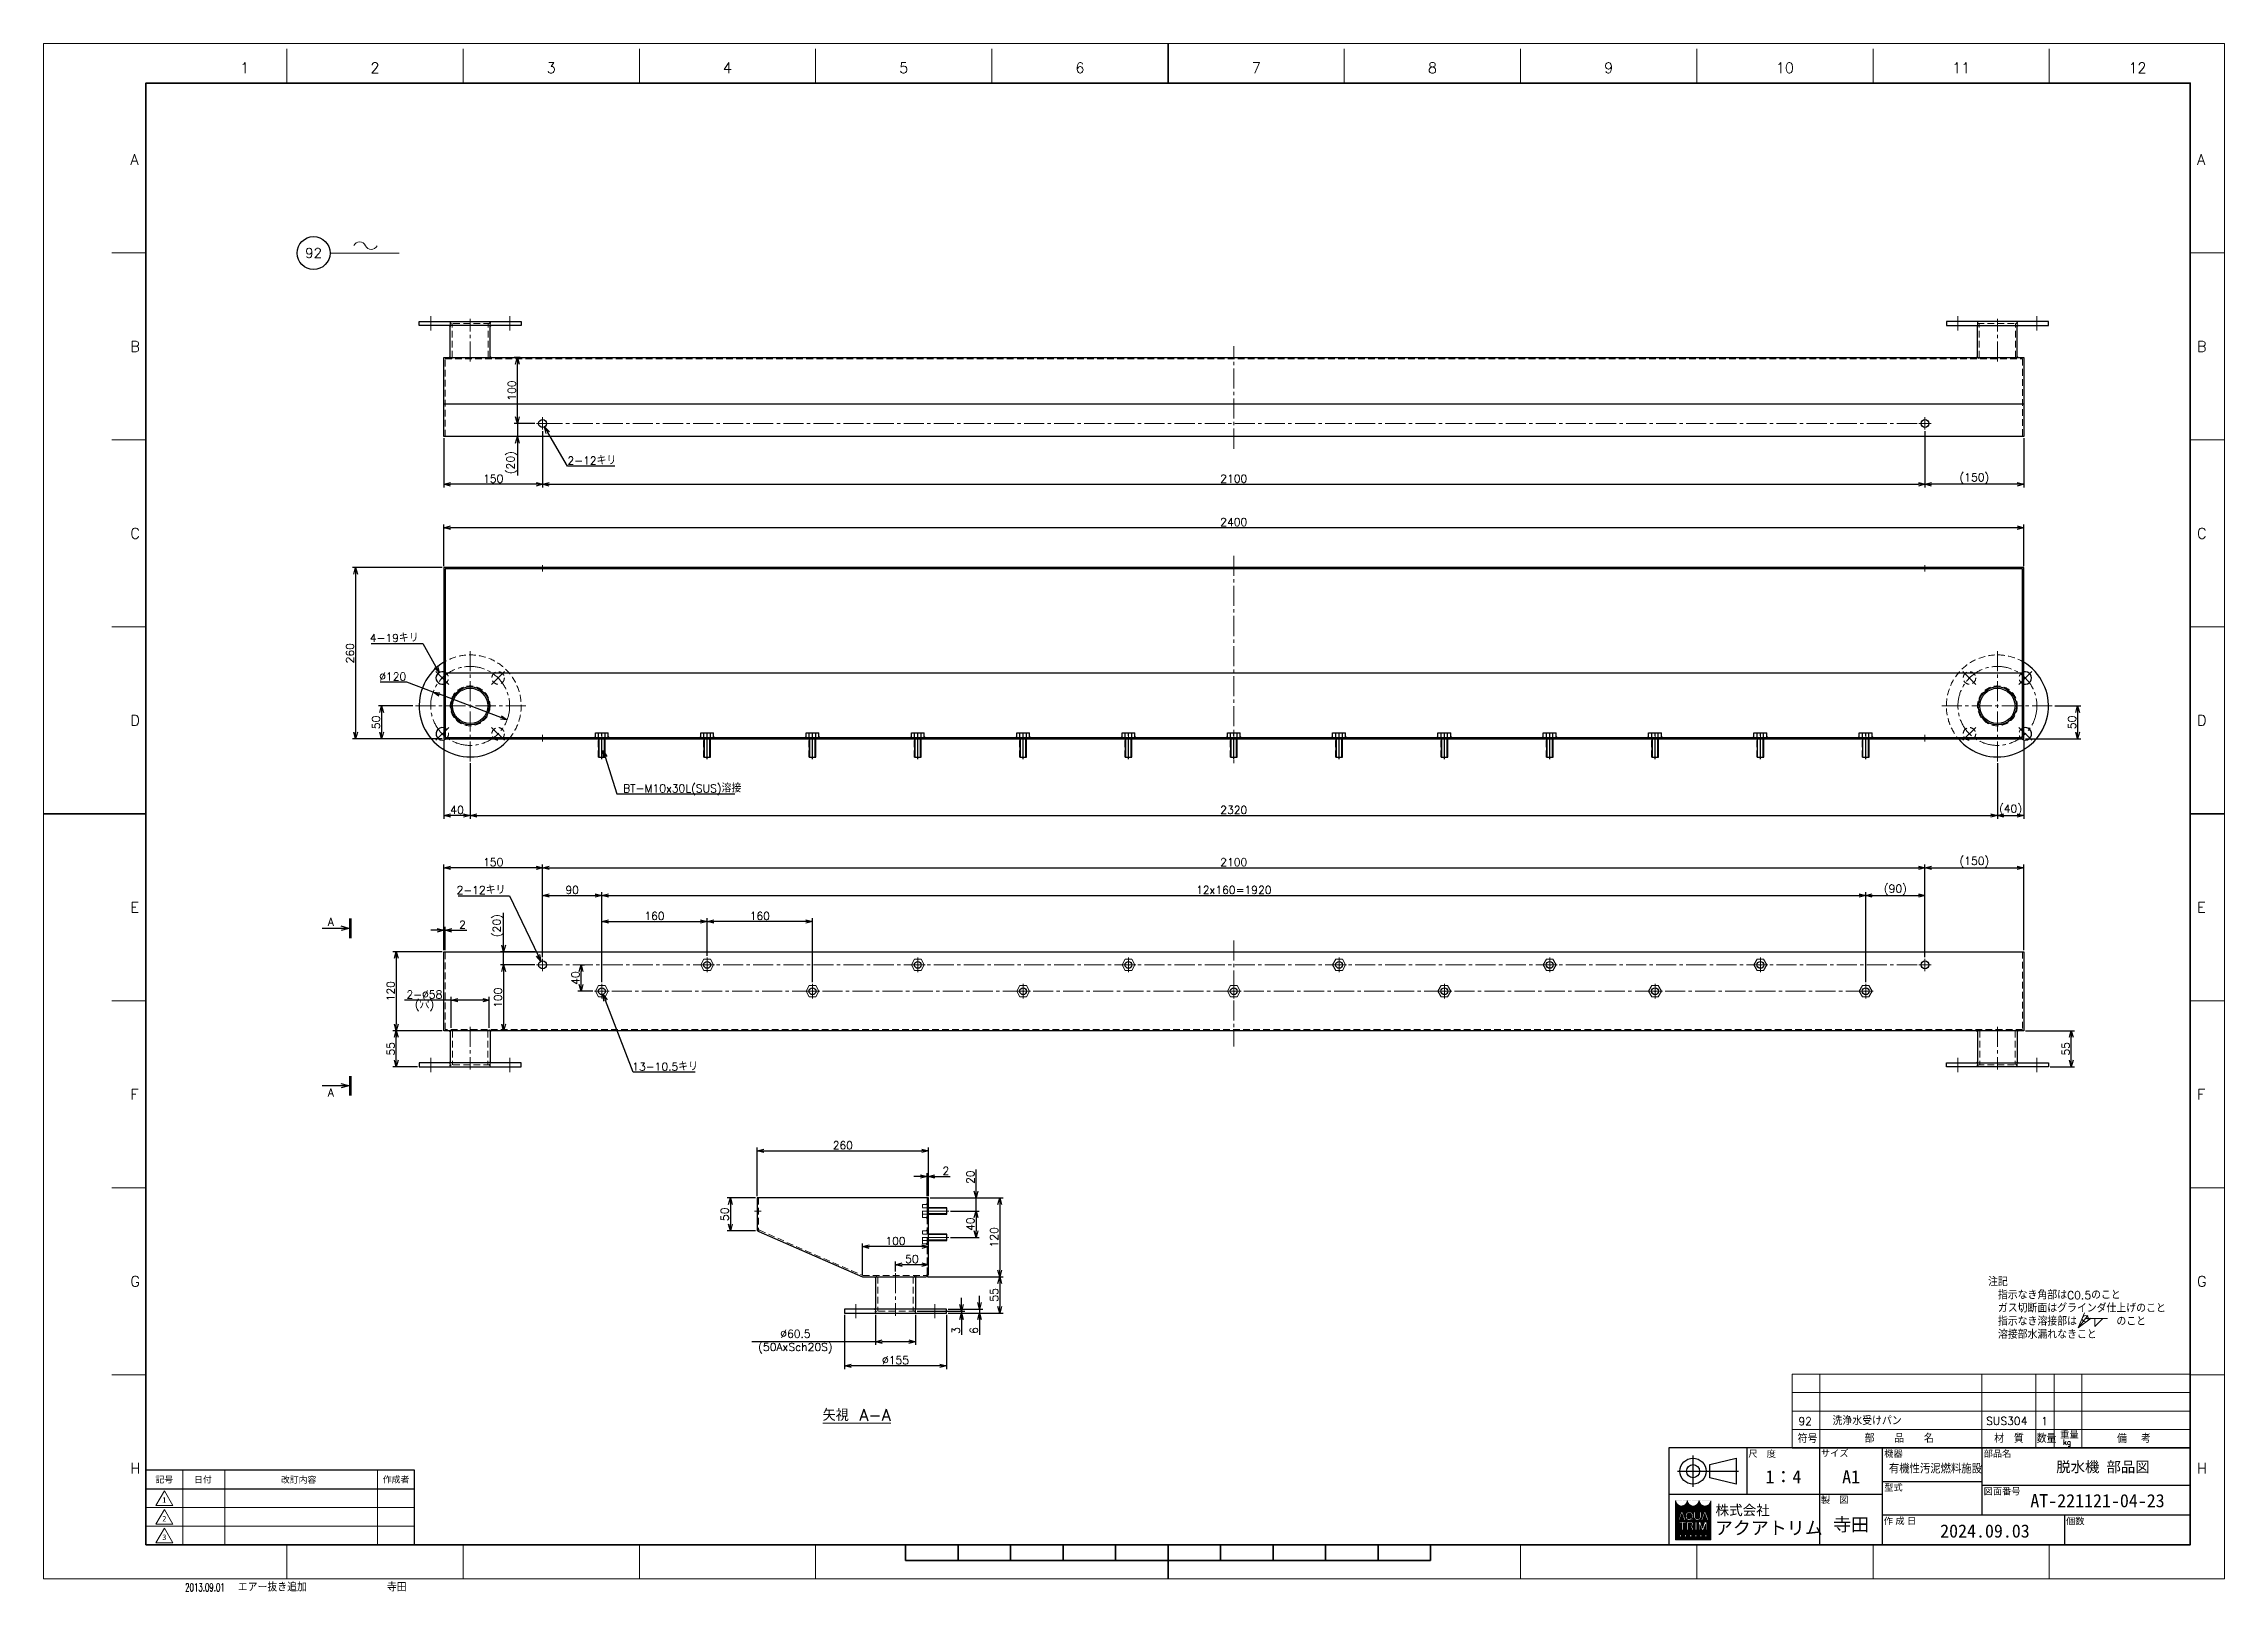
# Model space of a CAD drawing. Header units: millimetres. Extents: x 0 to 3313, y -19 to 2332.
import ezdxf
from ezdxf import colors
from ezdxf.entities.mleader import LeaderData, LeaderLine
from ezdxf.enums import TextEntityAlignment as Align
from ezdxf.math import Vec2, Vec3

# ---------------------------------------------------------------- set-up
doc = ezdxf.new("R2010")
doc.units = ezdxf.units.MM
doc.header["$LTSCALE"] = 1.6
doc.header["$PDMODE"] = 99
doc.header["$PDSIZE"] = 1
doc.linetypes.add('CENTER2', pattern=[28.575, 19.05, -3.175, 3.175, -3.175])
doc.linetypes.add('HIDDEN', pattern=[9.525, 6.35, -3.175])
for name, color, linetype, lineweight in [('04_HIDDEN', 2, 'HIDDEN', 13), ('05_CENTER', 4, 'CENTER2', 13), ('07_TEXT', 3, 'Continuous', 13), ('08_DIM', 3, 'Continuous', 13), ('90_FRAME', 5, 'Continuous', 35)]:
    doc.layers.add(name, color=color, linetype=linetype, lineweight=lineweight)
doc.layers.add('10_DRAFT', color=8, linetype='Continuous', lineweight=0, plot=False)
doc.layers.add('91_BLANK', color=5, linetype='Continuous', lineweight=0, plot=False)
doc.styles.add('KSS_TXT', font='txt.shx', dxfattribs={"bigfont": 'extfont2.shx'})
doc.styles.add('KSS_TXT_L', font='txt.shx', dxfattribs={"height": 3, "bigfont": 'extfont2.shx'})
doc.styles.add('MS_G', font='MS Gothic.ttf')
doc.styles.get("Standard").update_dxf_attribs({"font": 'txt.shx', "bigfont": 'extfont2.shx'})
doc.styles.add('表題用', font='MS PGothic.ttf')
doc.dimstyles.new('KSS_DIM', dxfattribs={"dimscale": 4, "dimtxt": 3, "dimasz": 2.5, "dimexe": 1.25, "dimexo": 0.625, "dimtad": 1, "dimdsep": 46, "dimtxsty": 'KSS_TXT', "dimblk": 'OPEN30', "dimcen": 0, "dimazin": 2, "dimtfac": 0.75, "dimtmove": 0, "dimatfit": 3, "dimldrblk": 'OPEN30', "dimfxl": 1.25, "dimtolj": 1, "dimarcsym": 0})
doc.dimstyles.new('KSS_DIM$3', dxfattribs={"dimscale": 4, "dimtxt": 3, "dimasz": 2.5, "dimexe": 1.25, "dimexo": 0.625, "dimtad": 1, "dimtih": 1, "dimtoh": 1, "dimdsep": 46, "dimtxsty": 'KSS_TXT', "dimblk": 'OPEN30', "dimcen": 0, "dimazin": 2, "dimtfac": 0.75, "dimtofl": 0, "dimtmove": 0, "dimatfit": 3, "dimldrblk": 'OPEN30', "dimfxl": 1.25, "dimtolj": 1, "dimarcsym": 0})

msp = doc.modelspace()

# ---------------------------------------------------------------- texts
at = {"layer": '07_TEXT', "ltscale": 2, "insert": (2953.8, 456.644), "char_height": 12, "attachment_point": 1}
msp.add_mtext_dynamic_manual_height_columns('注記\\P\u3000指示なき角部はC0.5のこと\\P\u3000ガス切断面はグラインダ仕上げのこと\\P\u3000指示なき溶接部は\u3000\u3000\u3000\u3000のこと\\P\u3000溶接部水漏れなきこと', width=288.71644, gutter_width=15, heights=[0], dxfattribs=at)
at = {"layer": '08_DIM', "style": 'KSS_TXT'}
msp.add_text('%%u矢視 A-A', height=18, dxfattribs=at).set_placement((1183.539, 239.652))
at = {"layer": '90_FRAME', "color": 0, "lineweight": 13, "style": 'KSS_TXT'}
for s, p in [('1', (305.507, 2282.158)), ('2', (503.368, 2282.158)), ('3', (771.102, 2282.158)), ('4', (1038.836, 2282.158)), ('5', (1306.569, 2282.158)), ('6', (1574.303, 2282.158)), ('7', (1842.036, 2282.158)), ('8', (2109.77, 2282.158)), ('9', (2377.504, 2282.158)), ('10', (2645.237, 2282.158)), ('11', (2912.971, 2282.158)), ('12', (3180.705, 2282.158))]:
    msp.add_text(s, height=16, dxfattribs=at).set_placement(p, align=Align.BOTTOM_CENTER)
for s, p in [('A', (131.829, 2155.685)), ('A', (3271.263, 2155.685)), ('B', (131.829, 1871.696)), ('B', (3271.263, 1871.696)), ('C', (131.829, 1587.707)), ('C', (3271.263, 1587.707)), ('D', (131.829, 1303.718)), ('D', (3271.263, 1303.718)), ('E', (131.829, 1019.729)), ('E', (3271.263, 1019.729)), ('F', (131.829, 735.74)), ('F', (3271.263, 735.74)), ('G', (131.829, 451.752)), ('G', (3271.263, 451.752)), ('H', (131.829, 167.763)), ('H', (3271.263, 167.763))]:
    msp.add_text(s, height=16, dxfattribs=at).set_placement(p, align=Align.MIDDLE_LEFT)
at = {"layer": '90_FRAME', "color": 3, "lineweight": 13}
for s, p in [('92', (2676.04, 239.191)), ('1', (3039.665, 239.392))]:
    msp.add_text(s, height=12, dxfattribs=at).set_placement(p, align=Align.MIDDLE_CENTER)
for s, height, p in [('洗浄水受けパン', 12, (2717.578, 233.5)), ('SUS304', 12, (2950.877, 233.659)), ('符号', 12, (2664.622, 206.328)), ('部\u3000\u3000品\u3000\u3000名', 12, (2766.351, 206.763)), ('材\u3000質', 12, (2963.106, 206.619)), ('数量', 12, (3027.679, 206.529)), ('重量', 10, (3063.355, 213.073)), ('kg', 8, (3067.775, 203.288)), ('備  考', 12, (3149.73, 206.328)), ('エアー抜き追加', 12, (294.935, -19.199)), ('寺田', 12, (521.481, -19.199))]:
    msp.add_text(s, height=height, dxfattribs=at).set_placement(p)
at = {"layer": '90_FRAME', "color": 0, "style": '表題用'}
for s, p in [('尺\u3000度', (2589.55, 189.845)), ('サイズ', (2699.864, 190.591)), ('機器', (2796.103, 190.01)), ('部品名', (2947.15, 190.01)), ('型式', (2796.103, 138.596)), ('図面番号', (2947.15, 132.939)), ('製\u3000図', (2699.864, 119.876)), ('作 成 日', (2795.412, 87.801)), ('個数', (3072.302, 87.525))]:
    msp.add_text(s, height=10, dxfattribs=at).set_placement(p, align=Align.MIDDLE_LEFT)
at = {"layer": '90_FRAME', "color": 0, "style": 'MS_G', "width": 0.9}
msp.add_text('有機性汚泥燃料施設', height=12.8, dxfattribs=at).set_placement((2803.147, 161.284))
at = {"layer": '90_FRAME', "color": 0, "style": 'MS_G'}
for s, height, p in [('脱水機 部品図', 16, (3057.459, 161.858)), ('AT-221121-04-23', 20, (3018.011, 108.514)), ('2024.09.03', 20, (2881.056, 62.479))]:
    msp.add_text(s, height=height, dxfattribs=at).set_placement(p)
at = {"layer": '90_FRAME', "color": 0, "style": '表題用'}
for s, p in [('記号', (183.384, 150.616)), ('日付', (242.01, 150.616)), ('作成者', (535.384, 150.616))]:
    msp.add_text(s, height=9.6, dxfattribs=at).set_placement(p, align=Align.MIDDLE_CENTER)
at = {"layer": '90_FRAME', "color": 0}
for s, height, style, p in [('改訂内容', 9.6, '表題用', (387.384, 150.616)), ('A1', 20, 'MS_G', (2745.727, 154.859))]:
    msp.add_text(s, height=height, dxfattribs=dict(at, style=style)).set_placement(p, align=Align.MIDDLE)
at = {"layer": '90_FRAME', "color": 0, "lineweight": 13, "style": 'MS_G'}
for s, p in [('1', (183.384, 119.502)), ('3', (183.384, 62.93)), ('2', (183.384, 91.216))]:
    msp.add_text(s, height=8.486, dxfattribs=at).set_placement(p, align=Align.MIDDLE)
at = {"layer": '90_FRAME', "color": 4, "style": 'MS_G'}
msp.add_text('株式会社', height=15.1215, dxfattribs=at).set_placement((2581.023, 104.113), align=Align.MIDDLE_CENTER)
msp.add_text('アクアトリム', height=20, dxfattribs=at).set_placement((2538.937, 67.181))
at = {"layer": '90_FRAME', "color": 3, "lineweight": 13, "width": 0.65}
msp.add_text('2013.09.01', height=12, dxfattribs=at).set_placement((214.968, -19.199))
at = {"layer": '90_FRAME', "color": 0, "style": 'MS_G'}
for tag, p in [('1：4', (2642.913, 154.859)), ('寺田', (2745.727, 82.73))]:
    msp.add_attdef(tag, text='', height=20, dxfattribs=at).set_placement(p, align=Align.MIDDLE)

# ---------------------------------------------------------------- blocks, each defined once
blk = doc.blocks.new('AM_BALLOON1')
at = {"transparency": 16777216}
blk.add_circle((0, 0), 5, dxfattribs=at)
blk.add_attdef('B_NUMBER', text='', height=3, dxfattribs=at).set_placement((0, 0), align=Align.MIDDLE_CENTER)
blk = doc.blocks.new('_OPEN')
at = {"color": 0, "linetype": 'ByBlock'}
for p, q in [((-1, 0.17), (0, 0)), ((0, 0), (-1, -0.17)), ((0, 0), (-1, 0))]:
    blk.add_line(p, q, dxfattribs=at)
blk = doc.blocks.new('p1ba05')
for centre, start, end in [((-2.95, 0.29), 24.2276, 155.5758), ((0, 1.62), 204.2276, 335.5758)]:
    blk.add_arc(centre, 1.62, start, end)
blk = doc.blocks.new('_Open30')
at = {"color": 0, "linetype": 'ByBlock', "lineweight": -2}
for p, q in [((-1, 0.27), (0, 0)), ((0, 0), (-1, -0.27)), ((0, 0), (-1, 0))]:
    blk.add_line(p, q, dxfattribs=at)
blk = doc.blocks.new('*D178')
at = {"layer": '08_DIM', "color": 0, "lineweight": -2, "transparency": 16777216}
for p, q in [((598, 984.9), (588, 984.9)), ((608, 954.9), (608, 989.9)), ((608, 984.9), (610, 984.9)), ((610, 954.9), (610, 989.9)), ((620, 984.9), (643, 984.9))]:
    blk.add_line(p, q, dxfattribs=at)
at = {"layer": 'Defpoints', "color": 0, "transparency": 16777216}
for p in [(610, 984.9), (608, 952.4), (610, 952.4)]:
    blk.add_point(p, dxfattribs=at)
at = {"layer": '08_DIM', "color": 0, "lineweight": -2, "transparency": 16777216, "xscale": 10, "yscale": 10, "zscale": 10}
blk.add_blockref('_Open30', (608, 984.9), dxfattribs=at)
at = {"layer": '08_DIM', "color": 0, "lineweight": -2, "transparency": 16777216, "xscale": 10, "yscale": 10, "zscale": 10, "rotation": 180}
blk.add_blockref('_Open30', (610, 984.9), dxfattribs=at)
at = {"layer": '08_DIM', "color": 0, "transparency": 16777216, "insert": (636.5, 993.4), "char_height": 12, "attachment_point": 5, "style": 'KSS_TXT'}
blk.add_mtext('\\A1;2', dxfattribs=at)
blk = doc.blocks.new('*D179')
at = {"layer": '08_DIM', "color": 0, "lineweight": -2, "transparency": 16777216}
for p, q in [((1084.1, 581), (1084.1, 654.9)), ((1094.1, 649.9), (1334.1, 649.9)), ((1344.1, 581), (1344.1, 654.9))]:
    blk.add_line(p, q, dxfattribs=at)
at = {"layer": 'Defpoints', "color": 0, "transparency": 16777216}
for p in [(1344.1, 649.9), (1084.1, 578.5), (1344.1, 578.5)]:
    blk.add_point(p, dxfattribs=at)
at = {"layer": '08_DIM', "color": 0, "lineweight": -2, "transparency": 16777216, "xscale": 10, "yscale": 10, "zscale": 10, "rotation": 180}
blk.add_blockref('_Open30', (1084.1, 649.9), dxfattribs=at)
at = {"layer": '08_DIM', "color": 0, "lineweight": -2, "transparency": 16777216, "xscale": 10, "yscale": 10, "zscale": 10}
blk.add_blockref('_Open30', (1344.1, 649.9), dxfattribs=at)
at = {"layer": '08_DIM', "color": 0, "transparency": 16777216, "insert": (1214.1, 658.4), "char_height": 12, "attachment_point": 5, "style": 'KSS_TXT'}
blk.add_mtext('\\A1;260', dxfattribs=at)
blk = doc.blocks.new('*D180')
at = {"layer": '08_DIM', "color": 0, "lineweight": -2, "transparency": 16777216}
for p, q in [((719.7, 1764.7), (719.7, 1774.7)), ((746.1, 1754.7), (714.7, 1754.7)), ((723.8, 1734.7), (714.7, 1734.7)), ((719.7, 1754.7), (719.7, 1734.7)), ((719.7, 1724.7), (719.7, 1675.7))]:
    blk.add_line(p, q, dxfattribs=at)
at = {"layer": 'Defpoints', "color": 0, "transparency": 16777216}
for p in [(719.7, 1734.7), (726.3, 1734.7), (748.6, 1754.7)]:
    blk.add_point(p, dxfattribs=at)
at = {"layer": '08_DIM', "color": 0, "lineweight": -2, "transparency": 16777216, "xscale": 10, "yscale": 10, "zscale": 10}
for p, rotation in [((719.7, 1754.7), 270), ((719.7, 1734.7), 90)]:
    blk.add_blockref('_Open30', p, dxfattribs=dict(at, rotation=rotation))
at = {"layer": '08_DIM', "color": 0, "transparency": 16777216, "insert": (711.2, 1695.2), "char_height": 12, "attachment_point": 5, "rotation": 90, "style": 'KSS_TXT'}
blk.add_mtext('\\A1;(20)', dxfattribs=at)
blk = doc.blocks.new('*D181')
at = {"layer": '08_DIM', "color": 0, "lineweight": -2, "transparency": 16777216}
for p, q in [((758, 1742.9), (758, 1657.3)), ((2858, 1742.9), (2858, 1657.3)), ((768, 1662.3), (2848, 1662.3))]:
    blk.add_line(p, q, dxfattribs=at)
at = {"layer": 'Defpoints', "color": 0, "transparency": 16777216}
for p in [(758, 1745.4), (2858, 1745.4), (2858, 1662.3)]:
    blk.add_point(p, dxfattribs=at)
at = {"layer": '08_DIM', "color": 0, "lineweight": -2, "transparency": 16777216, "xscale": 10, "yscale": 10, "zscale": 10, "rotation": 180}
blk.add_blockref('_Open30', (758, 1662.3), dxfattribs=at)
at = {"layer": '08_DIM', "color": 0, "lineweight": -2, "transparency": 16777216, "xscale": 10, "yscale": 10, "zscale": 10}
blk.add_blockref('_Open30', (2858, 1662.3), dxfattribs=at)
at = {"layer": '08_DIM', "color": 0, "transparency": 16777216, "insert": (1808, 1670.8), "char_height": 12, "attachment_point": 5, "style": 'KSS_TXT'}
blk.add_mtext('\\A1;2100', dxfattribs=at)
blk = doc.blocks.new('*D182')
at = {"layer": '08_DIM', "color": 0, "lineweight": -2, "transparency": 16777216}
for p, q in [((561, 1325.7), (508.5, 1325.7)), ((513.5, 1315.7), (513.5, 1285.7)), ((605.5, 1275.7), (508.5, 1275.7))]:
    blk.add_line(p, q, dxfattribs=at)
at = {"layer": 'Defpoints', "color": 0, "transparency": 16777216}
for p in [(563.5, 1325.7), (513.5, 1275.7), (608, 1275.7)]:
    blk.add_point(p, dxfattribs=at)
at = {"layer": '08_DIM', "color": 0, "lineweight": -2, "transparency": 16777216, "xscale": 10, "yscale": 10, "zscale": 10}
for p, rotation in [((513.5, 1325.7), 90), ((513.5, 1275.7), 270)]:
    blk.add_blockref('_Open30', p, dxfattribs=dict(at, rotation=rotation))
at = {"layer": '08_DIM', "color": 0, "transparency": 16777216, "insert": (505, 1300.7), "char_height": 12, "attachment_point": 5, "rotation": 90, "style": 'KSS_TXT'}
blk.add_mtext('\\A1;50', dxfattribs=at)
blk = doc.blocks.new('*D183')
at = {"layer": '08_DIM', "color": 0, "lineweight": -2, "transparency": 16777216}
for p, q in [((648, 1238.8), (648, 1154.2)), ((2968, 1238.8), (2968, 1154.2)), ((658, 1159.2), (2958, 1159.2))]:
    blk.add_line(p, q, dxfattribs=at)
at = {"layer": 'Defpoints', "color": 0, "transparency": 16777216}
for p in [(648, 1241.3), (2968, 1241.3), (2968, 1159.2)]:
    blk.add_point(p, dxfattribs=at)
at = {"layer": '08_DIM', "color": 0, "lineweight": -2, "transparency": 16777216, "xscale": 10, "yscale": 10, "zscale": 10, "rotation": 180}
blk.add_blockref('_Open30', (648, 1159.2), dxfattribs=at)
at = {"layer": '08_DIM', "color": 0, "lineweight": -2, "transparency": 16777216, "xscale": 10, "yscale": 10, "zscale": 10}
blk.add_blockref('_Open30', (2968, 1159.2), dxfattribs=at)
at = {"layer": '08_DIM', "color": 0, "transparency": 16777216, "insert": (1808, 1167.7), "char_height": 12, "attachment_point": 5, "style": 'KSS_TXT'}
blk.add_mtext('\\A1;2320', dxfattribs=at)
blk = doc.blocks.new('*D184')
at = {"layer": '08_DIM', "color": 0, "lineweight": -2, "transparency": 16777216}
for p, q in [((608, 1538.2), (608, 1601.4)), ((2998, 1596.4), (618, 1596.4)), ((3008, 1538.2), (3008, 1601.4))]:
    blk.add_line(p, q, dxfattribs=at)
at = {"layer": 'Defpoints', "color": 0, "transparency": 16777216}
for p in [(608, 1596.4), (608, 1535.7), (3008, 1535.7)]:
    blk.add_point(p, dxfattribs=at)
at = {"layer": '08_DIM', "color": 0, "lineweight": -2, "transparency": 16777216, "xscale": 10, "yscale": 10, "zscale": 10, "rotation": 180}
blk.add_blockref('_Open30', (608, 1596.4), dxfattribs=at)
at = {"layer": '08_DIM', "color": 0, "lineweight": -2, "transparency": 16777216, "xscale": 10, "yscale": 10, "zscale": 10}
blk.add_blockref('_Open30', (3008, 1596.4), dxfattribs=at)
at = {"layer": '08_DIM', "color": 0, "transparency": 16777216, "insert": (1808, 1604.9), "char_height": 12, "attachment_point": 5, "style": 'KSS_TXT'}
blk.add_mtext('\\A1;2400', dxfattribs=at)
blk = doc.blocks.new('*D185')
at = {"layer": '08_DIM', "color": 0, "lineweight": -2, "transparency": 16777216}
for p, q in [((758, 944.2), (758, 1084.8)), ((768, 1079.8), (2848, 1079.8)), ((2858, 944.2), (2858, 1084.8))]:
    blk.add_line(p, q, dxfattribs=at)
at = {"layer": 'Defpoints', "color": 0, "transparency": 16777216}
for p in [(2858, 1079.8), (758, 941.7), (2858, 941.7)]:
    blk.add_point(p, dxfattribs=at)
at = {"layer": '08_DIM', "color": 0, "lineweight": -2, "transparency": 16777216, "xscale": 10, "yscale": 10, "zscale": 10, "rotation": 180}
blk.add_blockref('_Open30', (758, 1079.8), dxfattribs=at)
at = {"layer": '08_DIM', "color": 0, "lineweight": -2, "transparency": 16777216, "xscale": 10, "yscale": 10, "zscale": 10}
blk.add_blockref('_Open30', (2858, 1079.8), dxfattribs=at)
at = {"layer": '08_DIM', "color": 0, "transparency": 16777216, "insert": (1808, 1088.3), "char_height": 12, "attachment_point": 5, "style": 'KSS_TXT'}
blk.add_mtext('\\A1;2100', dxfattribs=at)
blk = doc.blocks.new('*D186')
at = {"layer": '08_DIM', "color": 0, "lineweight": -2, "transparency": 16777216}
for p, q in [((816.6, 932.4), (821.5, 932.4)), ((816.5, 902.4), (816.5, 922.4)), ((834.3, 892.4), (811.5, 892.4))]:
    blk.add_line(p, q, dxfattribs=at)
at = {"layer": 'Defpoints', "color": 0, "transparency": 16777216}
for p in [(814.1, 932.4), (816.5, 932.4), (836.8, 892.4)]:
    blk.add_point(p, dxfattribs=at)
at = {"layer": '08_DIM', "color": 0, "lineweight": -2, "transparency": 16777216, "xscale": 10, "yscale": 10, "zscale": 10}
for p, rotation in [((816.5, 932.4), 90), ((816.5, 892.4), 270)]:
    blk.add_blockref('_Open30', p, dxfattribs=dict(at, rotation=rotation))
at = {"layer": '08_DIM', "color": 0, "transparency": 16777216, "insert": (808, 912.4), "char_height": 12, "attachment_point": 5, "rotation": 90, "style": 'KSS_TXT'}
blk.add_mtext('\\A1;40', dxfattribs=at)
blk = doc.blocks.new('*D187')
at = {"layer": '08_DIM', "color": 0, "lineweight": -2, "transparency": 16777216}
for p, q in [((848, 906.1), (848, 1003.2)), ((858, 998.2), (998, 998.2)), ((1008, 946.1), (1008, 1003.2))]:
    blk.add_line(p, q, dxfattribs=at)
at = {"layer": 'Defpoints', "color": 0, "transparency": 16777216}
for p in [(1008, 998.2), (1008, 943.6), (848, 903.6)]:
    blk.add_point(p, dxfattribs=at)
at = {"layer": '08_DIM', "color": 0, "lineweight": -2, "transparency": 16777216, "xscale": 10, "yscale": 10, "zscale": 10, "rotation": 180}
blk.add_blockref('_Open30', (848, 998.2), dxfattribs=at)
at = {"layer": '08_DIM', "color": 0, "lineweight": -2, "transparency": 16777216, "xscale": 10, "yscale": 10, "zscale": 10}
blk.add_blockref('_Open30', (1008, 998.2), dxfattribs=at)
at = {"layer": '08_DIM', "color": 0, "transparency": 16777216, "insert": (928, 1006.7), "char_height": 12, "attachment_point": 5, "style": 'KSS_TXT'}
blk.add_mtext('\\A1;160', dxfattribs=at)
blk = doc.blocks.new('*D188')
at = {"layer": '08_DIM', "color": 0, "lineweight": -2, "transparency": 16777216}
for p, q in [((848, 906.1), (848, 1042.7)), ((858, 1037.7), (2758, 1037.7)), ((2768, 906.1), (2768, 1042.7))]:
    blk.add_line(p, q, dxfattribs=at)
at = {"layer": 'Defpoints', "color": 0, "transparency": 16777216}
for p in [(2768, 1037.7), (848, 903.6), (2768, 903.6)]:
    blk.add_point(p, dxfattribs=at)
at = {"layer": '08_DIM', "color": 0, "lineweight": -2, "transparency": 16777216, "xscale": 10, "yscale": 10, "zscale": 10, "rotation": 180}
blk.add_blockref('_Open30', (848, 1037.7), dxfattribs=at)
at = {"layer": '08_DIM', "color": 0, "lineweight": -2, "transparency": 16777216, "xscale": 10, "yscale": 10, "zscale": 10}
blk.add_blockref('_Open30', (2768, 1037.7), dxfattribs=at)
at = {"layer": '08_DIM', "color": 0, "transparency": 16777216, "insert": (1808, 1046.2), "char_height": 12, "attachment_point": 5, "style": 'KSS_TXT'}
blk.add_mtext('\\A1;12x160=1920', dxfattribs=at)
blk = doc.blocks.new('*D189')
at = {"layer": '08_DIM', "color": 0, "lineweight": -2, "transparency": 16777216}
for p, q in [((698.8, 962.4), (698.8, 1011.4)), ((746.1, 952.4), (693.8, 952.4)), ((746.1, 932.4), (693.8, 932.4)), ((698.8, 932.4), (698.8, 952.4)), ((698.8, 922.4), (698.8, 912.4))]:
    blk.add_line(p, q, dxfattribs=at)
at = {"layer": 'Defpoints', "color": 0, "transparency": 16777216}
for p in [(698.8, 952.4), (748.6, 952.4), (748.6, 932.4)]:
    blk.add_point(p, dxfattribs=at)
at = {"layer": '08_DIM', "color": 0, "lineweight": -2, "transparency": 16777216, "xscale": 10, "yscale": 10, "zscale": 10}
for p, rotation in [((698.8, 952.4), 270), ((698.8, 932.4), 90)]:
    blk.add_blockref('_Open30', p, dxfattribs=dict(at, rotation=rotation))
at = {"layer": '08_DIM', "color": 0, "transparency": 16777216, "insert": (690.3, 991.9), "char_height": 12, "attachment_point": 5, "rotation": 90, "style": 'KSS_TXT'}
blk.add_mtext('\\A1;(20)', dxfattribs=at)
blk = doc.blocks.new('*D190')
at = {"layer": '08_DIM', "color": 0, "lineweight": -2, "transparency": 16777216}
for p, q in [((746.1, 932.4), (693.8, 932.4)), ((698.8, 922.4), (698.8, 842.4)), ((746.1, 832.4), (693.8, 832.4))]:
    blk.add_line(p, q, dxfattribs=at)
at = {"layer": 'Defpoints', "color": 0, "transparency": 16777216}
for p in [(748.6, 932.4), (698.8, 832.4), (748.6, 832.4)]:
    blk.add_point(p, dxfattribs=at)
at = {"layer": '08_DIM', "color": 0, "lineweight": -2, "transparency": 16777216, "xscale": 10, "yscale": 10, "zscale": 10}
for p, rotation in [((698.8, 932.4), 90), ((698.8, 832.4), 270)]:
    blk.add_blockref('_Open30', p, dxfattribs=dict(at, rotation=rotation))
at = {"layer": '08_DIM', "color": 0, "transparency": 16777216, "insert": (690.3, 882.4), "char_height": 12, "attachment_point": 5, "rotation": 90, "style": 'KSS_TXT'}
blk.add_mtext('\\A1;100', dxfattribs=at)
blk = doc.blocks.new('A$C742A68D0_1')
at = {"color": 0}
for p, q in [((-9.8, 7), (9.8, 7)), ((-9.8, 0), (-9.8, 7)), ((-9.8, 0), (9.8, 0)), ((-4.9, 0), (-4.9, 7)), ((4.9, 0), (4.9, 7)), ((9.8, 0), (9.8, 7))]:
    blk.add_line(p, q, dxfattribs=at)
at = {"color": 0, "linetype": 'HIDDEN'}
for p, q in [((-5, -30), (-5, 0)), ((-4.2, -30), (-4.2, 0)), ((4.2, -30), (4.2, 0)), ((5, -30), (5, 0)), ((-5, -30), (5, -30))]:
    blk.add_line(p, q, dxfattribs=at)
at = {"color": 0, "linetype": 'CENTER2'}
blk.add_line((0, -33), (0, 10), dxfattribs=at)
at = {"layer": '10_DRAFT', "style": 'KSS_TXT_L'}
blk.add_text('BT-M10x30L', height=0.3, dxfattribs=at).set_placement((6.8, 6.7))
blk = doc.blocks.new('A$C28002627_1_1')
at = {"color": 0, "linetype": 'CENTER2'}
for p, q in [((-11.2, 0), (11.2, 0)), ((0, -11.2), (0, 11.2))]:
    blk.add_line(p, q, dxfattribs=at)
at = {"color": 0}
for p, q in [((-9.8, 0), (-4.9, 8.5)), ((-4.9, -8.5), (-9.8, 0)), ((-4.9, 8.5), (4.9, 8.5)), ((4.9, 8.5), (9.8, 0)), ((9.8, 0), (4.9, -8.5)), ((4.9, -8.5), (-4.9, -8.5))]:
    blk.add_line(p, q, dxfattribs=at)
at = {"layer": '10_DRAFT', "style": 'KSS_TXT_L'}
blk.add_text('BT-M10', height=0.3, dxfattribs=at).set_placement((-0.7, -0.5))
blk = doc.blocks.new('*D191')
at = {"layer": '08_DIM', "color": 0, "lineweight": -2, "transparency": 16777216}
for p, q in [((1294.1, 466.7), (1294.1, 482)), ((1334.1, 477), (1304.1, 477)), ((1344.1, 465), (1344.1, 482))]:
    blk.add_line(p, q, dxfattribs=at)
at = {"layer": 'Defpoints', "color": 0, "transparency": 16777216}
for p in [(1294.1, 477), (1294.1, 464.2), (1344.1, 462.5)]:
    blk.add_point(p, dxfattribs=at)
at = {"layer": '08_DIM', "color": 0, "lineweight": -2, "transparency": 16777216, "xscale": 10, "yscale": 10, "zscale": 10, "rotation": 180}
blk.add_blockref('_Open30', (1294.1, 477), dxfattribs=at)
at = {"layer": '08_DIM', "color": 0, "lineweight": -2, "transparency": 16777216, "xscale": 10, "yscale": 10, "zscale": 10}
blk.add_blockref('_Open30', (1344.1, 477), dxfattribs=at)
at = {"layer": '08_DIM', "color": 0, "transparency": 16777216, "insert": (1319.1, 485.5), "char_height": 12, "attachment_point": 5, "style": 'KSS_TXT'}
blk.add_mtext('\\A1;50', dxfattribs=at)
blk = doc.blocks.new('*D192')
at = {"layer": '08_DIM', "color": 0, "lineweight": -2, "transparency": 16777216}
for p, q in [((1081.6, 578.5), (1038.2, 578.5)), ((1043.2, 568.5), (1043.2, 538.5)), ((1081.6, 528.5), (1038.2, 528.5))]:
    blk.add_line(p, q, dxfattribs=at)
at = {"layer": 'Defpoints', "color": 0, "transparency": 16777216}
for p in [(1084.1, 578.5), (1043.2, 528.5), (1084.1, 528.5)]:
    blk.add_point(p, dxfattribs=at)
at = {"layer": '08_DIM', "color": 0, "lineweight": -2, "transparency": 16777216, "xscale": 10, "yscale": 10, "zscale": 10}
for p, rotation in [((1043.2, 578.5), 90), ((1043.2, 528.5), 270)]:
    blk.add_blockref('_Open30', p, dxfattribs=dict(at, rotation=rotation))
at = {"layer": '08_DIM', "color": 0, "transparency": 16777216, "insert": (1034.7, 553.5), "char_height": 12, "attachment_point": 5, "rotation": 90, "style": 'KSS_TXT'}
blk.add_mtext('\\A1;50', dxfattribs=at)
blk = doc.blocks.new('*D193')
at = {"layer": '08_DIM', "color": 0, "lineweight": -2, "transparency": 16777216}
for p, q in [((1244.1, 461), (1244.1, 509.4)), ((1334.1, 504.4), (1254.1, 504.4)), ((1344.1, 465), (1344.1, 509.4))]:
    blk.add_line(p, q, dxfattribs=at)
at = {"layer": 'Defpoints', "color": 0, "transparency": 16777216}
for p in [(1244.1, 504.4), (1244.1, 458.5), (1344.1, 462.5)]:
    blk.add_point(p, dxfattribs=at)
at = {"layer": '08_DIM', "color": 0, "lineweight": -2, "transparency": 16777216, "xscale": 10, "yscale": 10, "zscale": 10, "rotation": 180}
blk.add_blockref('_Open30', (1244.1, 504.4), dxfattribs=at)
at = {"layer": '08_DIM', "color": 0, "lineweight": -2, "transparency": 16777216, "xscale": 10, "yscale": 10, "zscale": 10}
blk.add_blockref('_Open30', (1344.1, 504.4), dxfattribs=at)
at = {"layer": '08_DIM', "color": 0, "transparency": 16777216, "insert": (1294.1, 512.9), "char_height": 12, "attachment_point": 5, "style": 'KSS_TXT'}
blk.add_mtext('\\A1;100', dxfattribs=at)
blk = doc.blocks.new('*D194')
at = {"layer": '08_DIM', "color": 0, "lineweight": -2, "transparency": 16777216}
for p, q in [((1377.6, 558.5), (1421.4, 558.5)), ((1416.4, 548.5), (1416.4, 528.5)), ((1377.6, 518.5), (1421.4, 518.5))]:
    blk.add_line(p, q, dxfattribs=at)
at = {"layer": 'Defpoints', "color": 0, "transparency": 16777216}
for p in [(1375.1, 558.5), (1375.1, 518.5), (1416.4, 518.5)]:
    blk.add_point(p, dxfattribs=at)
at = {"layer": '08_DIM', "color": 0, "lineweight": -2, "transparency": 16777216, "xscale": 10, "yscale": 10, "zscale": 10}
for p, rotation in [((1416.4, 558.5), 90), ((1416.4, 518.5), 270)]:
    blk.add_blockref('_Open30', p, dxfattribs=dict(at, rotation=rotation))
at = {"layer": '08_DIM', "color": 0, "transparency": 16777216, "insert": (1407.9, 538.5), "char_height": 12, "attachment_point": 5, "rotation": 90, "style": 'KSS_TXT'}
blk.add_mtext('\\A1;40', dxfattribs=at)
blk = doc.blocks.new('*D195')
at = {"layer": '08_DIM', "color": 0, "lineweight": -2, "transparency": 16777216}
for p, q in [((1342.6, 458.5), (1457.5, 458.5)), ((1452.5, 448.5), (1452.5, 413.5)), ((1374.1, 403.5), (1457.5, 403.5))]:
    blk.add_line(p, q, dxfattribs=at)
at = {"layer": 'Defpoints', "color": 0, "transparency": 16777216}
for p in [(1340.1, 458.5), (1371.6, 403.5), (1452.5, 403.5)]:
    blk.add_point(p, dxfattribs=at)
at = {"layer": '08_DIM', "color": 0, "lineweight": -2, "transparency": 16777216, "xscale": 10, "yscale": 10, "zscale": 10}
for p, rotation in [((1452.5, 458.5), 90), ((1452.5, 403.5), 270)]:
    blk.add_blockref('_Open30', p, dxfattribs=dict(at, rotation=rotation))
at = {"layer": '08_DIM', "color": 0, "transparency": 16777216, "insert": (1444, 431), "char_height": 12, "attachment_point": 5, "rotation": 90, "style": 'KSS_TXT'}
blk.add_mtext('\\A1;55', dxfattribs=at)
blk = doc.blocks.new('*D196')
at = {"layer": '08_DIM', "color": 0, "lineweight": -2, "transparency": 16777216}
for p, q in [((1346.6, 578.5), (1457.5, 578.5)), ((1452.5, 568.5), (1452.5, 468.5)), ((1342.6, 458.5), (1457.5, 458.5))]:
    blk.add_line(p, q, dxfattribs=at)
at = {"layer": 'Defpoints', "color": 0, "transparency": 16777216}
for p in [(1344.1, 578.5), (1340.1, 458.5), (1452.5, 458.5)]:
    blk.add_point(p, dxfattribs=at)
at = {"layer": '08_DIM', "color": 0, "lineweight": -2, "transparency": 16777216, "xscale": 10, "yscale": 10, "zscale": 10}
for p, rotation in [((1452.5, 578.5), 90), ((1452.5, 458.5), 270)]:
    blk.add_blockref('_Open30', p, dxfattribs=dict(at, rotation=rotation))
at = {"layer": '08_DIM', "color": 0, "transparency": 16777216, "insert": (1444, 518.5), "char_height": 12, "attachment_point": 5, "rotation": 90, "style": 'KSS_TXT'}
blk.add_mtext('\\A1;120', dxfattribs=at)
blk = doc.blocks.new('*D197')
at = {"layer": '08_DIM', "color": 0, "lineweight": -2, "transparency": 16777216}
for p, q in [((1416.4, 588.5), (1416.4, 621.5)), ((1346.6, 578.5), (1421.4, 578.5)), ((1416.4, 558.5), (1416.4, 578.5)), ((1377.6, 558.5), (1421.4, 558.5)), ((1416.4, 548.5), (1416.4, 538.5))]:
    blk.add_line(p, q, dxfattribs=at)
at = {"layer": 'Defpoints', "color": 0, "transparency": 16777216}
for p in [(1344.1, 578.5), (1416.4, 578.5), (1375.1, 558.5)]:
    blk.add_point(p, dxfattribs=at)
at = {"layer": '08_DIM', "color": 0, "lineweight": -2, "transparency": 16777216, "xscale": 10, "yscale": 10, "zscale": 10}
for p, rotation in [((1416.4, 578.5), 270), ((1416.4, 558.5), 90)]:
    blk.add_blockref('_Open30', p, dxfattribs=dict(at, rotation=rotation))
at = {"layer": '08_DIM', "color": 0, "transparency": 16777216, "insert": (1407.9, 610), "char_height": 12, "attachment_point": 5, "rotation": 90, "style": 'KSS_TXT'}
blk.add_mtext('\\A1;20', dxfattribs=at)
blk = doc.blocks.new('*D198')
at = {"layer": '08_DIM', "color": 0, "lineweight": -2, "transparency": 16777216}
for p, q in [((1332.1, 611), (1322.1, 611)), ((1342.1, 581), (1342.1, 616)), ((1342.1, 611), (1344.1, 611)), ((1344.1, 581), (1344.1, 616)), ((1354.1, 611), (1377.1, 611))]:
    blk.add_line(p, q, dxfattribs=at)
at = {"layer": 'Defpoints', "color": 0, "transparency": 16777216}
for p in [(1344.1, 611), (1342.1, 578.5), (1344.1, 578.5)]:
    blk.add_point(p, dxfattribs=at)
at = {"layer": '08_DIM', "color": 0, "lineweight": -2, "transparency": 16777216, "xscale": 10, "yscale": 10, "zscale": 10}
blk.add_blockref('_Open30', (1342.1, 611), dxfattribs=at)
at = {"layer": '08_DIM', "color": 0, "lineweight": -2, "transparency": 16777216, "xscale": 10, "yscale": 10, "zscale": 10, "rotation": 180}
blk.add_blockref('_Open30', (1344.1, 611), dxfattribs=at)
at = {"layer": '08_DIM', "color": 0, "transparency": 16777216, "insert": (1370.6, 619.5), "char_height": 12, "attachment_point": 5, "style": 'KSS_TXT'}
blk.add_mtext('\\A1;2', dxfattribs=at)
blk = doc.blocks.new('*D199')
at = {"layer": '08_DIM', "color": 0, "lineweight": -2, "transparency": 16777216}
for p, q in [((795.6, 1689.8), (766, 1740.9)), ((867.7, 1689.8), (795.6, 1689.8))]:
    blk.add_line(p, q, dxfattribs=at)
at = {"layer": 'Defpoints', "color": 0, "transparency": 16777216}
for p in [(755, 1759.9), (761, 1749.5)]:
    blk.add_point(p, dxfattribs=at)
at = {"layer": '08_DIM', "color": 0, "lineweight": -2, "transparency": 16777216, "xscale": 10, "yscale": 10, "zscale": 10, "rotation": 120.0733962838698}
blk.add_blockref('_Open30', (761, 1749.5), dxfattribs=at)
at = {"layer": '08_DIM', "color": 0, "transparency": 16777216, "insert": (832.9, 1698.3), "char_height": 12, "attachment_point": 5, "style": 'KSS_TXT'}
blk.add_mtext('\\A1;2-12キリ', dxfattribs=at)
blk = doc.blocks.new('*D200')
at = {"layer": '08_DIM', "color": 0, "lineweight": -2, "transparency": 16777216}
for p, q in [((608, 1732.2), (608, 1657.3)), ((758, 1742.9), (758, 1657.3)), ((748, 1662.3), (618, 1662.3))]:
    blk.add_line(p, q, dxfattribs=at)
at = {"layer": 'Defpoints', "color": 0, "transparency": 16777216}
for p in [(608, 1734.7), (758, 1745.4), (608, 1662.3)]:
    blk.add_point(p, dxfattribs=at)
at = {"layer": '08_DIM', "color": 0, "lineweight": -2, "transparency": 16777216, "xscale": 10, "yscale": 10, "zscale": 10, "rotation": 180}
blk.add_blockref('_Open30', (608, 1662.3), dxfattribs=at)
at = {"layer": '08_DIM', "color": 0, "lineweight": -2, "transparency": 16777216, "xscale": 10, "yscale": 10, "zscale": 10}
blk.add_blockref('_Open30', (758, 1662.3), dxfattribs=at)
at = {"layer": '08_DIM', "color": 0, "transparency": 16777216, "insert": (683, 1670.8), "char_height": 12, "attachment_point": 5, "style": 'KSS_TXT'}
blk.add_mtext('\\A1;150', dxfattribs=at)
blk = doc.blocks.new('*D201')
at = {"layer": '08_DIM', "color": 0, "lineweight": -2, "transparency": 16777216}
for p, q in [((2858, 1742.9), (2858, 1657.3)), ((3008, 1732.2), (3008, 1657.3)), ((2998, 1662.3), (2868, 1662.3))]:
    blk.add_line(p, q, dxfattribs=at)
at = {"layer": 'Defpoints', "color": 0, "transparency": 16777216}
for p in [(2858, 1745.4), (3008, 1734.7), (2858, 1662.3)]:
    blk.add_point(p, dxfattribs=at)
at = {"layer": '08_DIM', "color": 0, "lineweight": -2, "transparency": 16777216, "xscale": 10, "yscale": 10, "zscale": 10, "rotation": 180}
blk.add_blockref('_Open30', (2858, 1662.3), dxfattribs=at)
at = {"layer": '08_DIM', "color": 0, "lineweight": -2, "transparency": 16777216, "xscale": 10, "yscale": 10, "zscale": 10}
blk.add_blockref('_Open30', (3008, 1662.3), dxfattribs=at)
at = {"layer": '08_DIM', "color": 0, "transparency": 16777216, "insert": (2933, 1670.8), "char_height": 12, "attachment_point": 5, "style": 'KSS_TXT'}
blk.add_mtext('\\A1;(150)', dxfattribs=at)
blk = doc.blocks.new('*D202')
at = {"layer": '08_DIM', "color": 0, "lineweight": -2, "transparency": 16777216}
for p, q in [((605.5, 1535.7), (469, 1535.7)), ((474, 1525.7), (474, 1285.7)), ((605.5, 1275.7), (469, 1275.7))]:
    blk.add_line(p, q, dxfattribs=at)
at = {"layer": 'Defpoints', "color": 0, "transparency": 16777216}
for p in [(608, 1535.7), (474, 1275.7), (608, 1275.7)]:
    blk.add_point(p, dxfattribs=at)
at = {"layer": '08_DIM', "color": 0, "lineweight": -2, "transparency": 16777216, "xscale": 10, "yscale": 10, "zscale": 10}
for p, rotation in [((474, 1535.7), 90), ((474, 1275.7), 270)]:
    blk.add_blockref('_Open30', p, dxfattribs=dict(at, rotation=rotation))
at = {"layer": '08_DIM', "color": 0, "transparency": 16777216, "insert": (465.5, 1405.7), "char_height": 12, "attachment_point": 5, "rotation": 90, "style": 'KSS_TXT'}
blk.add_mtext('\\A1;260', dxfattribs=at)
blk = doc.blocks.new('*D203')
at = {"layer": '08_DIM', "color": 0, "lineweight": -2, "transparency": 16777216}
for p, q in [((608, 1273.2), (608, 1154.2)), ((648, 1238.8), (648, 1154.2)), ((638, 1159.2), (618, 1159.2))]:
    blk.add_line(p, q, dxfattribs=at)
at = {"layer": 'Defpoints', "color": 0, "transparency": 16777216}
for p in [(608, 1275.7), (648, 1241.3), (608, 1159.2)]:
    blk.add_point(p, dxfattribs=at)
at = {"layer": '08_DIM', "color": 0, "lineweight": -2, "transparency": 16777216, "xscale": 10, "yscale": 10, "zscale": 10, "rotation": 180}
blk.add_blockref('_Open30', (608, 1159.2), dxfattribs=at)
at = {"layer": '08_DIM', "color": 0, "lineweight": -2, "transparency": 16777216, "xscale": 10, "yscale": 10, "zscale": 10}
blk.add_blockref('_Open30', (648, 1159.2), dxfattribs=at)
at = {"layer": '08_DIM', "color": 0, "transparency": 16777216, "insert": (628, 1167.7), "char_height": 12, "attachment_point": 5, "style": 'KSS_TXT'}
blk.add_mtext('\\A1;40', dxfattribs=at)
blk = doc.blocks.new('*D204')
at = {"layer": '08_DIM', "color": 0, "lineweight": -2, "transparency": 16777216}
for p, q in [((3008, 1273.2), (3008, 1154.2)), ((2968, 1238.8), (2968, 1154.2)), ((2978, 1159.2), (2998, 1159.2))]:
    blk.add_line(p, q, dxfattribs=at)
at = {"layer": 'Defpoints', "color": 0, "transparency": 16777216}
for p in [(3008, 1275.7), (2968, 1241.3), (3008, 1159.2)]:
    blk.add_point(p, dxfattribs=at)
at = {"layer": '08_DIM', "color": 0, "lineweight": -2, "transparency": 16777216, "xscale": 10, "yscale": 10, "zscale": 10, "rotation": 180}
blk.add_blockref('_Open30', (2968, 1159.2), dxfattribs=at)
at = {"layer": '08_DIM', "color": 0, "lineweight": -2, "transparency": 16777216, "xscale": 10, "yscale": 10, "zscale": 10}
blk.add_blockref('_Open30', (3008, 1159.2), dxfattribs=at)
at = {"layer": '08_DIM', "color": 0, "transparency": 16777216, "insert": (2988, 1167.7), "char_height": 12, "attachment_point": 5, "style": 'KSS_TXT'}
blk.add_mtext('\\A1;(40)', dxfattribs=at)
blk = doc.blocks.new('*D205')
at = {"layer": '08_DIM', "color": 0, "lineweight": -2, "transparency": 16777216}
for p, q in [((3055, 1325.7), (3094.9, 1325.7)), ((3089.9, 1315.7), (3089.9, 1285.7)), ((3010.5, 1275.7), (3094.9, 1275.7))]:
    blk.add_line(p, q, dxfattribs=at)
at = {"layer": 'Defpoints', "color": 0, "transparency": 16777216}
for p in [(3052.5, 1325.7), (3008, 1275.7), (3089.9, 1275.7)]:
    blk.add_point(p, dxfattribs=at)
at = {"layer": '08_DIM', "color": 0, "lineweight": -2, "transparency": 16777216, "xscale": 10, "yscale": 10, "zscale": 10}
for p, rotation in [((3089.9, 1325.7), 90), ((3089.9, 1275.7), 270)]:
    blk.add_blockref('_Open30', p, dxfattribs=dict(at, rotation=rotation))
at = {"layer": '08_DIM', "color": 0, "transparency": 16777216, "insert": (3081.4, 1300.7), "char_height": 12, "attachment_point": 5, "rotation": 90, "style": 'KSS_TXT'}
blk.add_mtext('\\A1;50', dxfattribs=at)
blk = doc.blocks.new('*D206')
at = {"layer": '08_DIM', "color": 0, "lineweight": -2, "transparency": 16777216}
for p, q in [((551.8, 1361.8), (511.3, 1361.8)), ((591.8, 1346.8), (551.8, 1361.8)), ((694.8, 1308.2), (601.2, 1343.3))]:
    blk.add_line(p, q, dxfattribs=at)
at = {"layer": 'Defpoints', "color": 0, "transparency": 16777216}
for p in [(591.8, 1346.8), (704.2, 1304.7)]:
    blk.add_point(p, dxfattribs=at)
at = {"layer": '08_DIM', "color": 0, "lineweight": -2, "transparency": 16777216, "xscale": 10, "yscale": 10, "zscale": 10}
for p, rotation in [((591.8, 1346.8), 159.4481429567201), ((704.2, 1304.7), 339.4481429567201)]:
    blk.add_blockref('_Open30', p, dxfattribs=dict(at, rotation=rotation))
at = {"layer": '08_DIM', "color": 0, "transparency": 16777216, "insert": (530.3, 1370.3), "char_height": 12, "attachment_point": 5, "style": 'KSS_TXT'}
blk.add_mtext('\\A1;%%C120', dxfattribs=at)
blk = doc.blocks.new('*D207')
at = {"layer": '08_DIM', "color": 0, "lineweight": -2, "transparency": 16777216}
for p, q in [((497.8, 1420.4), (575.9, 1420.4)), ((575.9, 1420.4), (595.9, 1385.1))]:
    blk.add_line(p, q, dxfattribs=at)
at = {"layer": 'Defpoints', "color": 0, "transparency": 16777216}
for p in [(600.9, 1376.4), (610.3, 1359.9)]:
    blk.add_point(p, dxfattribs=at)
at = {"layer": '08_DIM', "color": 0, "lineweight": -2, "transparency": 16777216, "xscale": 10, "yscale": 10, "zscale": 10, "rotation": 299.5625947914817}
blk.add_blockref('_Open30', (600.9, 1376.4), dxfattribs=at)
at = {"layer": '08_DIM', "color": 0, "transparency": 16777216, "insert": (532.6, 1428.9), "char_height": 12, "attachment_point": 5, "style": 'KSS_TXT'}
blk.add_mtext('\\A1;4-19キリ', dxfattribs=at)
blk = doc.blocks.new('*D208')
at = {"layer": '08_DIM', "color": 0, "lineweight": -2, "transparency": 16777216}
for p, q in [((605.5, 832.4), (530.7, 832.4)), ((535.7, 787.4), (535.7, 822.4)), ((568, 777.4), (530.7, 777.4))]:
    blk.add_line(p, q, dxfattribs=at)
at = {"layer": 'Defpoints', "color": 0, "transparency": 16777216}
for p in [(535.7, 832.4), (608, 832.4), (570.5, 777.4)]:
    blk.add_point(p, dxfattribs=at)
at = {"layer": '08_DIM', "color": 0, "lineweight": -2, "transparency": 16777216, "xscale": 10, "yscale": 10, "zscale": 10}
for p, rotation in [((535.7, 832.4), 90), ((535.7, 777.4), 270)]:
    blk.add_blockref('_Open30', p, dxfattribs=dict(at, rotation=rotation))
at = {"layer": '08_DIM', "color": 0, "transparency": 16777216, "insert": (527.2, 804.9), "char_height": 12, "attachment_point": 5, "rotation": 90, "style": 'KSS_TXT'}
blk.add_mtext('\\A1;55', dxfattribs=at)
blk = doc.blocks.new('*D209')
at = {"layer": '08_DIM', "color": 0, "lineweight": -2, "transparency": 16777216}
for p, q in [((605.5, 952.4), (530.7, 952.4)), ((535.7, 942.4), (535.7, 842.4)), ((605.5, 832.4), (530.7, 832.4))]:
    blk.add_line(p, q, dxfattribs=at)
at = {"layer": 'Defpoints', "color": 0, "transparency": 16777216}
for p in [(608, 952.4), (535.7, 832.4), (608, 832.4)]:
    blk.add_point(p, dxfattribs=at)
at = {"layer": '08_DIM', "color": 0, "lineweight": -2, "transparency": 16777216, "xscale": 10, "yscale": 10, "zscale": 10}
for p, rotation in [((535.7, 952.4), 90), ((535.7, 832.4), 270)]:
    blk.add_blockref('_Open30', p, dxfattribs=dict(at, rotation=rotation))
at = {"layer": '08_DIM', "color": 0, "transparency": 16777216, "insert": (527.2, 892.4), "char_height": 12, "attachment_point": 5, "rotation": 90, "style": 'KSS_TXT'}
blk.add_mtext('\\A1;120', dxfattribs=at)
blk = doc.blocks.new('*D210')
at = {"layer": '08_DIM', "color": 0, "lineweight": -2, "transparency": 16777216}
for p, q in [((723.8, 1854.7), (714.7, 1854.7)), ((719.7, 1764.7), (719.7, 1844.7)), ((746.1, 1754.7), (714.7, 1754.7))]:
    blk.add_line(p, q, dxfattribs=at)
at = {"layer": 'Defpoints', "color": 0, "transparency": 16777216}
for p in [(719.7, 1854.7), (726.3, 1854.7), (748.6, 1754.7)]:
    blk.add_point(p, dxfattribs=at)
at = {"layer": '08_DIM', "color": 0, "lineweight": -2, "transparency": 16777216, "xscale": 10, "yscale": 10, "zscale": 10}
for p, rotation in [((719.7, 1854.7), 90), ((719.7, 1754.7), 270)]:
    blk.add_blockref('_Open30', p, dxfattribs=dict(at, rotation=rotation))
at = {"layer": '08_DIM', "color": 0, "transparency": 16777216, "insert": (711.2, 1804.7), "char_height": 12, "attachment_point": 5, "rotation": 90, "style": 'KSS_TXT'}
blk.add_mtext('\\A1;100', dxfattribs=at)
blk = doc.blocks.new('*D211')
at = {"layer": '08_DIM', "color": 0, "lineweight": -2, "transparency": 16777216}
for p, q in [((1008, 946.1), (1008, 1003.2)), ((1158, 998.2), (1018, 998.2)), ((1168, 906.1), (1168, 1003.2))]:
    blk.add_line(p, q, dxfattribs=at)
at = {"layer": 'Defpoints', "color": 0, "transparency": 16777216}
for p in [(1008, 998.2), (1008, 943.6), (1168, 903.6)]:
    blk.add_point(p, dxfattribs=at)
at = {"layer": '08_DIM', "color": 0, "lineweight": -2, "transparency": 16777216, "xscale": 10, "yscale": 10, "zscale": 10, "rotation": 180}
blk.add_blockref('_Open30', (1008, 998.2), dxfattribs=at)
at = {"layer": '08_DIM', "color": 0, "lineweight": -2, "transparency": 16777216, "xscale": 10, "yscale": 10, "zscale": 10}
blk.add_blockref('_Open30', (1168, 998.2), dxfattribs=at)
at = {"layer": '08_DIM', "color": 0, "transparency": 16777216, "insert": (1088, 1006.7), "char_height": 12, "attachment_point": 5, "style": 'KSS_TXT'}
blk.add_mtext('\\A1;160', dxfattribs=at)
blk = doc.blocks.new('*D212')
at = {"layer": '08_DIM', "color": 0, "lineweight": -2, "transparency": 16777216}
for p, q in [((629.7, 1037.4), (707.8, 1037.4)), ((707.8, 1037.4), (751.1, 946.8))]:
    blk.add_line(p, q, dxfattribs=at)
at = {"layer": 'Defpoints', "color": 0, "transparency": 16777216}
for p in [(755.4, 937.8), (760.6, 927)]:
    blk.add_point(p, dxfattribs=at)
at = {"layer": '08_DIM', "color": 0, "lineweight": -2, "transparency": 16777216, "xscale": 10, "yscale": 10, "zscale": 10, "rotation": 295.5388983635438}
blk.add_blockref('_Open30', (755.4, 937.8), dxfattribs=at)
at = {"layer": '08_DIM', "color": 0, "transparency": 16777216, "insert": (664.5, 1045.9), "char_height": 12, "attachment_point": 5, "style": 'KSS_TXT'}
blk.add_mtext('\\A1;2-12キリ', dxfattribs=at)
blk = doc.blocks.new('*D213')
at = {"layer": '08_DIM', "color": 0, "lineweight": -2, "transparency": 16777216}
for p, q in [((895.8, 769.2), (853.5, 878.2)), ((989.9, 769.2), (895.8, 769.2))]:
    blk.add_line(p, q, dxfattribs=at)
at = {"layer": 'Defpoints', "color": 0, "transparency": 16777216}
for p in [(846.1, 897.3), (849.9, 887.5)]:
    blk.add_point(p, dxfattribs=at)
at = {"layer": '08_DIM', "color": 0, "lineweight": -2, "transparency": 16777216, "xscale": 10, "yscale": 10, "zscale": 10, "rotation": 111.2214241128971}
blk.add_blockref('_Open30', (849.9, 887.5), dxfattribs=at)
at = {"layer": '08_DIM', "color": 0, "transparency": 16777216, "insert": (944.1, 777.7), "char_height": 12, "attachment_point": 5, "style": 'KSS_TXT'}
blk.add_mtext('\\A1;13-10.5キリ', dxfattribs=at)
blk = doc.blocks.new('*D214')
at = {"layer": '08_DIM', "color": 0, "lineweight": -2, "transparency": 16777216}
for p, q in [((608, 954.9), (608, 1084.8)), ((748, 1079.8), (618, 1079.8)), ((758, 944.2), (758, 1084.8))]:
    blk.add_line(p, q, dxfattribs=at)
at = {"layer": 'Defpoints', "color": 0, "transparency": 16777216}
for p in [(608, 1079.8), (608, 952.4), (758, 941.7)]:
    blk.add_point(p, dxfattribs=at)
at = {"layer": '08_DIM', "color": 0, "lineweight": -2, "transparency": 16777216, "xscale": 10, "yscale": 10, "zscale": 10, "rotation": 180}
blk.add_blockref('_Open30', (608, 1079.8), dxfattribs=at)
at = {"layer": '08_DIM', "color": 0, "lineweight": -2, "transparency": 16777216, "xscale": 10, "yscale": 10, "zscale": 10}
blk.add_blockref('_Open30', (758, 1079.8), dxfattribs=at)
at = {"layer": '08_DIM', "color": 0, "transparency": 16777216, "insert": (683, 1088.3), "char_height": 12, "attachment_point": 5, "style": 'KSS_TXT'}
blk.add_mtext('\\A1;150', dxfattribs=at)
blk = doc.blocks.new('*D215')
at = {"layer": '08_DIM', "color": 0, "lineweight": -2, "transparency": 16777216}
for p, q in [((2858, 944.2), (2858, 1084.8)), ((2868, 1079.8), (2998, 1079.8)), ((3008, 954.9), (3008, 1084.8))]:
    blk.add_line(p, q, dxfattribs=at)
at = {"layer": 'Defpoints', "color": 0, "transparency": 16777216}
for p in [(3008, 1079.8), (2858, 941.7), (3008, 952.4)]:
    blk.add_point(p, dxfattribs=at)
at = {"layer": '08_DIM', "color": 0, "lineweight": -2, "transparency": 16777216, "xscale": 10, "yscale": 10, "zscale": 10, "rotation": 180}
blk.add_blockref('_Open30', (2858, 1079.8), dxfattribs=at)
at = {"layer": '08_DIM', "color": 0, "lineweight": -2, "transparency": 16777216, "xscale": 10, "yscale": 10, "zscale": 10}
blk.add_blockref('_Open30', (3008, 1079.8), dxfattribs=at)
at = {"layer": '08_DIM', "color": 0, "transparency": 16777216, "insert": (2933, 1088.3), "char_height": 12, "attachment_point": 5, "style": 'KSS_TXT'}
blk.add_mtext('\\A1;(150)', dxfattribs=at)
blk = doc.blocks.new('*D216')
at = {"layer": '08_DIM', "color": 0, "lineweight": -2, "transparency": 16777216}
for p, q in [((758, 944.2), (758, 1042.7)), ((768, 1037.7), (838, 1037.7)), ((848, 906.1), (848, 1042.7))]:
    blk.add_line(p, q, dxfattribs=at)
at = {"layer": 'Defpoints', "color": 0, "transparency": 16777216}
for p in [(848, 1037.7), (758, 941.7), (848, 903.6)]:
    blk.add_point(p, dxfattribs=at)
at = {"layer": '08_DIM', "color": 0, "lineweight": -2, "transparency": 16777216, "xscale": 10, "yscale": 10, "zscale": 10, "rotation": 180}
blk.add_blockref('_Open30', (758, 1037.7), dxfattribs=at)
at = {"layer": '08_DIM', "color": 0, "lineweight": -2, "transparency": 16777216, "xscale": 10, "yscale": 10, "zscale": 10}
blk.add_blockref('_Open30', (848, 1037.7), dxfattribs=at)
at = {"layer": '08_DIM', "color": 0, "transparency": 16777216, "insert": (803, 1046.2), "char_height": 12, "attachment_point": 5, "style": 'KSS_TXT'}
blk.add_mtext('\\A1;90', dxfattribs=at)
blk = doc.blocks.new('*D217')
at = {"layer": '08_DIM', "color": 0, "lineweight": -2, "transparency": 16777216}
for p, q in [((2768, 906.1), (2768, 1042.7)), ((2778, 1037.7), (2848, 1037.7)), ((2858, 944.2), (2858, 1042.7))]:
    blk.add_line(p, q, dxfattribs=at)
at = {"layer": 'Defpoints', "color": 0, "transparency": 16777216}
for p in [(2858, 1037.7), (2858, 941.7), (2768, 903.6)]:
    blk.add_point(p, dxfattribs=at)
at = {"layer": '08_DIM', "color": 0, "lineweight": -2, "transparency": 16777216, "xscale": 10, "yscale": 10, "zscale": 10, "rotation": 180}
blk.add_blockref('_Open30', (2768, 1037.7), dxfattribs=at)
at = {"layer": '08_DIM', "color": 0, "lineweight": -2, "transparency": 16777216, "xscale": 10, "yscale": 10, "zscale": 10}
blk.add_blockref('_Open30', (2858, 1037.7), dxfattribs=at)
at = {"layer": '08_DIM', "color": 0, "transparency": 16777216, "insert": (2813, 1046.2), "char_height": 12, "attachment_point": 5, "style": 'KSS_TXT'}
blk.add_mtext('\\A1;(90)', dxfattribs=at)
blk = doc.blocks.new('*D218')
at = {"layer": '08_DIM', "color": 0, "lineweight": -2, "transparency": 16777216}
for p, q in [((1216.6, 401), (1216.6, 318.4)), ((1371.6, 401), (1371.6, 318.4)), ((1361.6, 323.4), (1226.6, 323.4))]:
    blk.add_line(p, q, dxfattribs=at)
at = {"layer": 'Defpoints', "color": 0, "transparency": 16777216}
for p in [(1216.6, 403.5), (1371.6, 403.5), (1216.6, 323.4)]:
    blk.add_point(p, dxfattribs=at)
at = {"layer": '08_DIM', "color": 0, "lineweight": -2, "transparency": 16777216, "xscale": 10, "yscale": 10, "zscale": 10, "rotation": 180}
blk.add_blockref('_Open30', (1216.6, 323.4), dxfattribs=at)
at = {"layer": '08_DIM', "color": 0, "lineweight": -2, "transparency": 16777216, "xscale": 10, "yscale": 10, "zscale": 10}
blk.add_blockref('_Open30', (1371.6, 323.4), dxfattribs=at)
at = {"layer": '08_DIM', "color": 0, "transparency": 16777216, "insert": (1294.1, 331.9), "char_height": 12, "attachment_point": 5, "style": 'KSS_TXT'}
blk.add_mtext('\\A1;%%C155', dxfattribs=at)
blk = doc.blocks.new('*D219')
at = {"layer": '08_DIM', "color": 0, "lineweight": -2, "transparency": 16777216}
for p, q in [((1263.8, 401), (1263.8, 355)), ((1324.3, 401), (1324.3, 355)), ((1263.8, 360), (1075.6, 360)), ((1314.3, 360), (1273.8, 360))]:
    blk.add_line(p, q, dxfattribs=at)
at = {"layer": 'Defpoints', "color": 0, "transparency": 16777216}
for p in [(1263.8, 403.5), (1324.3, 403.5), (1263.8, 360)]:
    blk.add_point(p, dxfattribs=at)
at = {"layer": '08_DIM', "color": 0, "lineweight": -2, "transparency": 16777216, "xscale": 10, "yscale": 10, "zscale": 10, "rotation": 180}
blk.add_blockref('_Open30', (1263.8, 360), dxfattribs=at)
at = {"layer": '08_DIM', "color": 0, "lineweight": -2, "transparency": 16777216, "xscale": 10, "yscale": 10, "zscale": 10}
blk.add_blockref('_Open30', (1324.3, 360), dxfattribs=at)
at = {"layer": '08_DIM', "color": 0, "transparency": 16777216, "insert": (1142.1, 360), "char_height": 12, "attachment_point": 5, "style": 'KSS_TXT'}
blk.add_mtext('\\A1;%%C60.5\\P(50AxSch20S)', dxfattribs=at)
blk = doc.blocks.new('*D220')
at = {"layer": '08_DIM', "color": 0, "lineweight": -2, "transparency": 16777216}
for p, q in [((1326.8, 406.5), (1399.4, 406.5)), ((1374.1, 403.5), (1399.4, 403.5)), ((1394.4, 416.5), (1394.4, 426.5)), ((1394.4, 406.5), (1394.4, 403.5)), ((1394.4, 393.5), (1394.4, 370.5))]:
    blk.add_line(p, q, dxfattribs=at)
at = {"layer": 'Defpoints', "color": 0, "transparency": 16777216}
for p in [(1324.3, 406.5), (1371.6, 403.5), (1394.4, 403.5)]:
    blk.add_point(p, dxfattribs=at)
at = {"layer": '08_DIM', "color": 0, "lineweight": -2, "transparency": 16777216, "xscale": 10, "yscale": 10, "zscale": 10}
for p, rotation in [((1394.4, 406.5), 270), ((1394.4, 403.5), 90)]:
    blk.add_blockref('_Open30', p, dxfattribs=dict(at, rotation=rotation))
at = {"layer": '08_DIM', "color": 0, "transparency": 16777216, "insert": (1385.9, 377), "char_height": 12, "attachment_point": 5, "rotation": 90, "style": 'KSS_TXT'}
blk.add_mtext('\\A1;3', dxfattribs=at)
blk = doc.blocks.new('*D221')
at = {"layer": '08_DIM', "color": 0, "lineweight": -2, "transparency": 16777216}
for p, q in [((1374.1, 409.5), (1426.7, 409.5)), ((1374.1, 403.5), (1426.7, 403.5)), ((1421.7, 419.5), (1421.7, 429.5)), ((1421.7, 409.5), (1421.7, 403.5)), ((1421.7, 393.5), (1421.7, 370.5))]:
    blk.add_line(p, q, dxfattribs=at)
at = {"layer": 'Defpoints', "color": 0, "transparency": 16777216}
for p in [(1371.6, 409.5), (1371.6, 403.5), (1421.7, 403.5)]:
    blk.add_point(p, dxfattribs=at)
at = {"layer": '08_DIM', "color": 0, "lineweight": -2, "transparency": 16777216, "xscale": 10, "yscale": 10, "zscale": 10}
for p, rotation in [((1421.7, 409.5), 270), ((1421.7, 403.5), 90)]:
    blk.add_blockref('_Open30', p, dxfattribs=dict(at, rotation=rotation))
at = {"layer": '08_DIM', "color": 0, "transparency": 16777216, "insert": (1413.2, 377), "char_height": 12, "attachment_point": 5, "rotation": 90, "style": 'KSS_TXT'}
blk.add_mtext('\\A1;6', dxfattribs=at)
blk = doc.blocks.new('*D222')
at = {"layer": '08_DIM', "color": 0, "lineweight": -2, "transparency": 16777216}
for p, q in [((3010.5, 832.4), (3085.2, 832.4)), ((3080.2, 787.4), (3080.2, 822.4)), ((3048, 777.4), (3085.2, 777.4))]:
    blk.add_line(p, q, dxfattribs=at)
at = {"layer": 'Defpoints', "color": 0, "transparency": 16777216}
for p in [(3008, 832.4), (3080.2, 832.4), (3045.5, 777.4)]:
    blk.add_point(p, dxfattribs=at)
at = {"layer": '08_DIM', "color": 0, "lineweight": -2, "transparency": 16777216, "xscale": 10, "yscale": 10, "zscale": 10}
for p, rotation in [((3080.2, 832.4), 90), ((3080.2, 777.4), 270)]:
    blk.add_blockref('_Open30', p, dxfattribs=dict(at, rotation=rotation))
at = {"layer": '08_DIM', "color": 0, "transparency": 16777216, "insert": (3071.7, 804.9), "char_height": 12, "attachment_point": 5, "rotation": 90, "style": 'KSS_TXT'}
blk.add_mtext('\\A1;55', dxfattribs=at)
blk = doc.blocks.new('seca01')
for q in [(-3.5, 0.8), (-10.64, 0), (-3.5, -0.8)]:
    blk.add_line((-0.5, 0), q)
blk.add_solid([(0.5, 3.76), (0.5, -3.76), (-0.5, 3.76), (-0.5, -3.76)])
blk.add_attdef('A', text='', height=3).set_placement((-7.37, 2.5), align=Align.MIDDLE)
blk = doc.blocks.new('Weld-line')
blk.add_line((0, 0), (1, 0))
blk = doc.blocks.new('Weld10-s5')
blk.add_circle((0, 0), 2)
blk = doc.blocks.new('Weld10-a1')
for p, q in [((5, 0), (0, 5)), ((0, 5), (0, 0)), ((0, 0), (5, 0))]:
    blk.add_line(p, q)
at = {"width": 0.9}
blk.add_attdef('S', text='', height=2.8, dxfattribs=at).set_placement((-2, 1), align=Align.RIGHT)
blk.add_attdef('L', (8, 1), '', height=2.8, dxfattribs=at)
blk = doc.blocks.new('*D224')
at = {"layer": '08_DIM', "color": 0, "lineweight": -2, "transparency": 16777216}
for p, q in [((619, 878.8), (548, 878.8)), ((619, 836.9), (619, 883.8)), ((667, 878.8), (629, 878.8)), ((677, 836.9), (677, 883.8))]:
    blk.add_line(p, q, dxfattribs=at)
at = {"layer": 'Defpoints', "color": 0, "transparency": 16777216}
for p in [(619, 878.8), (619, 834.4), (677, 834.4)]:
    blk.add_point(p, dxfattribs=at)
at = {"layer": '08_DIM', "color": 0, "lineweight": -2, "transparency": 16777216, "xscale": 10, "yscale": 10, "zscale": 10, "rotation": 180}
blk.add_blockref('_Open30', (619, 878.8), dxfattribs=at)
at = {"layer": '08_DIM', "color": 0, "lineweight": -2, "transparency": 16777216, "xscale": 10, "yscale": 10, "zscale": 10}
blk.add_blockref('_Open30', (677, 878.8), dxfattribs=at)
at = {"layer": '08_DIM', "color": 0, "transparency": 16777216, "char_height": 12, "attachment_point": 5, "style": 'KSS_TXT'}
for s, insert in [('\\A1;2-%%C58', (578.5, 887.3)), ('\\A1;(穴)', (578.5, 870.3))]:
    blk.add_mtext(s, dxfattribs=dict(at, insert=insert))
blk = doc.blocks.new('Jis_w20130906110600')
blk.add_blockref('Weld10-s5', (0, 0))
at = {"xscale": -1, "rotation": 180}
blk.add_blockref('Weld10-a1', (6, 0), dxfattribs=at)
at = {"layer": '08_DIM', "xscale": 14, "yscale": 14, "zscale": 14}
blk.add_blockref('Weld-line', (0, 0), dxfattribs=at)
at = {"style": 'KSS_TXT', "flags": 1}
blk.add_attdef('JISINFO', (0, 0), '', height=3, dxfattribs=at)
at = {"layer": '08_DIM'}
blk.add_leader([(-4.6, -5.8), (0, 0)], dimstyle='KSS_DIM', dxfattribs=at)

# ---------------------------------------------------------------- dimensions: what is measured, and where the dimension line sits
at = {"layer": '08_DIM'}
for base, p1, p2, picture, middle in [((719.658, 1854.705), (748.65, 1754.705), (726.265, 1854.705), '*D210', (711.158, 1804.705)), ((474.043, 1275.726), (607.991, 1535.726), (607.991, 1275.726), '*D202', (465.543, 1405.726)), ((513.51, 1275.726), (563.527, 1325.726), (607.991, 1275.726), '*D182', (505.01, 1300.726)), ((3089.935, 1275.726), (3052.455, 1325.726), (3007.991, 1275.726), '*D205', (3081.435, 1300.726)), ((535.742, 832.38), (607.991, 952.38), (607.991, 832.38), '*D209', (527.242, 892.38)), ((698.804, 832.38), (748.65, 932.38), (748.65, 832.38), '*D190', (690.304, 882.38)), ((816.465, 932.38), (836.81, 892.38), (814.088, 932.38), '*D186', (807.965, 912.38)), ((535.742, 832.38), (570.491, 777.38), (607.991, 832.38), '*D208', (527.242, 804.88)), ((3080.24, 832.38), (3045.491, 777.38), (3007.991, 832.38), '*D222', (3071.74, 804.88)), ((1416.357, 578.472), (1375.062, 558.472), (1344.062, 578.472), '*D197', (1407.857, 609.972)), ((1043.184, 528.472), (1084.062, 578.472), (1084.062, 528.472), '*D192', (1034.684, 553.472)), ((1452.495, 458.472), (1344.062, 578.472), (1340.062, 458.472), '*D196', (1443.995, 518.472)), ((1416.357, 518.472), (1375.062, 558.472), (1375.062, 518.472), '*D194', (1407.857, 538.472)), ((1452.495, 403.472), (1340.062, 458.472), (1371.562, 403.472), '*D195', (1443.995, 430.972)), ((1394.419, 403.472), (1324.312, 406.472), (1371.562, 403.472), '*D220', (1385.919, 376.972)), ((1421.655, 403.472), (1371.562, 409.472), (1371.562, 403.472), '*D221', (1413.155, 376.972))]:
    dim = msp.add_linear_dim(base=base, p1=p1, p2=p2, angle=90, dimstyle='KSS_DIM', dxfattribs=at)
    dim.commit()
    dim.dimension.update_dxf_attribs({"geometry": picture, "text_midpoint": middle})
for base, p1, p2, picture, middle in [((719.658, 1734.705), (748.65, 1754.705), (726.265, 1734.705), '*D180', (711.158, 1695.205)), ((698.804, 952.38), (748.65, 932.38), (748.65, 952.38), '*D189', (690.304, 991.88))]:
    dim = msp.add_linear_dim(base=base, p1=p1, p2=p2, angle=90, text='(<>)', dimstyle='KSS_DIM', dxfattribs=at)
    dim.commit()
    dim.dimension.update_dxf_attribs({"geometry": picture, "text_midpoint": middle})
for p1, p2, text, picture, middle in [((754.984, 1759.898), (760.998, 1749.513), '2-<>キリ', '*D199', (832.882, 1689.788)), ((610.252, 1359.889), (600.877, 1376.415), '4-<>キリ', '*D207', (532.627, 1420.403)), ((760.578, 926.966), (755.404, 937.794), '2-<>キリ', '*D212', (664.509, 1037.406)), ((846.091, 897.274), (849.891, 887.486), '13-<>キリ', '*D213', (944.104, 769.247))]:
    dim = msp.add_diameter_dim_2p(p1=p1, p2=p2, text=text, dimstyle='KSS_DIM$3', override={"dimpost": '<>', "dimtix": 1}, dxfattribs=at)
    dim.commit()
    dim.dimension.update_dxf_attribs({"geometry": picture, "text_midpoint": middle, "dimtype": 163})
for base, p1, p2, picture, middle in [((607.991, 1662.286), (757.991, 1745.364), (607.991, 1734.705), '*D200', (682.991, 1670.786)), ((2857.991, 1662.286), (757.991, 1745.364), (2857.991, 1745.364), '*D181', (1807.991, 1670.786)), ((607.991, 1159.17), (647.991, 1241.262), (607.991, 1275.726), '*D203', (627.991, 1167.67)), ((2967.991, 1159.17), (647.991, 1241.262), (2967.991, 1241.262), '*D183', (1807.991, 1167.67)), ((607.991, 1079.819), (757.991, 941.721), (607.991, 952.38), '*D214', (682.991, 1088.319)), ((2857.991, 1079.819), (757.991, 941.721), (2857.991, 941.721), '*D185', (1807.991, 1088.319)), ((847.991, 1037.677), (757.991, 941.721), (847.991, 903.56), '*D216', (802.991, 1046.177)), ((1007.991, 998.236), (847.991, 903.56), (1007.991, 943.56), '*D187', (927.991, 1006.736)), ((1007.991, 998.236), (1167.991, 903.56), (1007.991, 943.56), '*D211', (1087.991, 1006.736)), ((1344.062, 649.935), (1084.062, 578.472), (1344.062, 578.472), '*D179', (1214.062, 658.435)), ((1244.062, 504.384), (1344.062, 462.472), (1244.062, 458.472), '*D193', (1294.062, 512.884)), ((1294.062, 477.026), (1344.062, 462.472), (1294.062, 464.244), '*D191', (1319.062, 485.526))]:
    dim = msp.add_linear_dim(base=base, p1=p1, p2=p2, dimstyle='KSS_DIM', dxfattribs=at)
    dim.commit()
    dim.dimension.update_dxf_attribs({"geometry": picture, "text_midpoint": middle})
for base, p1, p2, text, picture, middle in [((2857.991, 1662.286), (3007.991, 1734.705), (2857.991, 1745.364), '(<>)', '*D201', (2932.991, 1670.786)), ((3007.991, 1159.17), (2967.991, 1241.262), (3007.991, 1275.726), '(<>)', '*D204', (2987.991, 1167.67)), ((3007.991, 1079.819), (2857.991, 941.721), (3007.991, 952.38), '(<>)', '*D215', (2932.991, 1088.319)), ((2767.991, 1037.677), (847.991, 903.56), (2767.991, 903.56), '12x160=<>', '*D188', (1807.991, 1046.177)), ((2857.991, 1037.677), (2767.991, 903.56), (2857.991, 941.721), '(<>)', '*D217', (2812.991, 1046.177)), ((1216.562, 323.421), (1371.562, 403.472), (1216.562, 403.472), '%%C<>', '*D218', (1294.062, 331.921))]:
    dim = msp.add_linear_dim(base=base, p1=p1, p2=p2, text=text, dimstyle='KSS_DIM', dxfattribs=at)
    dim.commit()
    dim.dimension.update_dxf_attribs({"geometry": picture, "text_midpoint": middle})
for base, p1, p2, picture, middle in [((607.991, 1596.395), (3007.991, 1535.726), (607.991, 1535.726), '*D184', (1807.991, 1604.895)), ((609.991, 984.907), (607.991, 952.38), (609.991, 952.38), '*D178', (636.491, 993.407)), ((1344.062, 610.999), (1342.062, 578.472), (1344.062, 578.472), '*D198', (1370.562, 619.499))]:
    dim = msp.add_linear_dim(base=base, p1=p1, p2=p2, dimstyle='KSS_DIM', override={"dimscale": 4}, dxfattribs=at)
    dim.commit()
    dim.dimension.update_dxf_attribs({"geometry": picture, "text_midpoint": middle})
dim = msp.add_diameter_dim_2p(p1=(704.172, 1304.662), p2=(591.81, 1346.789), dimstyle='KSS_DIM$3', override={"dimpost": '%%C<>', "dimtix": 1, "dimatfit": 2}, dxfattribs=at)
dim.commit()
dim.dimension.update_dxf_attribs({"geometry": '*D206', "text_midpoint": (530.294, 1361.792), "dimtype": 163})
dim = msp.add_linear_dim(base=(618.991, 878.824), p1=(676.991, 834.38), p2=(618.991, 834.38), text='2-%%C<>', dimstyle='KSS_DIM', override={"dimpost": '\\X(穴)'}, dxfattribs=at)
dim.commit()
dim.dimension.update_dxf_attribs({"geometry": '*D224', "text_midpoint": (578.491, 878.824)})
dim = msp.add_linear_dim(base=(1263.812, 360.005), p1=(1324.312, 403.472), p2=(1263.812, 403.472), angle=180, text='%%C<>', dimstyle='KSS_DIM', override={"dimpost": '\\X(50AxSch20S)'}, dxfattribs=at)
dim.commit()
dim.dimension.update_dxf_attribs({"geometry": '*D219', "text_midpoint": (1142.123, 360.005), "dimtype": 160})

# ---------------------------------------------------------------- hatches: boundary and pattern name
at = {"layer": '90_FRAME', "lineweight": 5}
h = msp.add_hatch(dxfattribs=at)
h.set_pattern_fill('_USER', color=4, scale=1.2, angle=45, pattern_type=0)
h.set_pattern_definition([(45, (2e-06, 3e-07), (-0.84852814, 0.84852814), [])])
edge = h.paths.add_edge_path()
edge.add_arc((2532.784, 118.044), 0.256, 90, 180)
edge.add_ellipse((2523.818, 118.044), major_axis=(-8.709, 0), ratio=0.88235294, start_angle=360, end_angle=540, ccw=False)
edge.add_arc((2514.853, 118.044), 0.256, 3.187318, 180)
edge.add_ellipse((2505.887, 118.044), major_axis=(-8.709, 0), ratio=0.88235294, start_angle=360, end_angle=540, ccw=False)
edge.add_arc((2496.922, 118.044), 0.256, 3.187318, 180)
edge.add_ellipse((2487.956, 118.044), major_axis=(-8.709, 0), ratio=0.88235294, start_angle=360, end_angle=540, ccw=False)
edge.add_arc((2478.991, 118.044), 0.256, 3.187318, 90)
edge.add_line((2478.991, 118.3), (2478.991, 59.128))
edge.add_line((2478.991, 59.128), (2532.784, 59.128))
edge.add_line((2532.784, 59.128), (2532.784, 118.3))
h.paths.add_polyline_path([(2487.665, 101.698), (2489.789, 101.698), (2494.618, 88.951), (2494.618, 88.89), (2492.319, 88.89), (2491.117, 92.266), (2486.388, 92.266), (2487.081, 94.213), (2490.424, 94.213), (2488.727, 98.978), (2485.134, 88.89), (2482.835, 88.89), (2482.835, 88.951)], flags=16)
edge = h.paths.add_edge_path(flags=16)
edge.add_ellipse((2499.964, 96.062), major_axis=(-5.892, 0), ratio=0.95652174, start_angle=180, end_angle=360, ccw=False)
edge.add_line((2505.855, 96.062), (2505.855, 94.525))
edge.add_ellipse((2499.964, 94.525), major_axis=(-5.892, 0), ratio=0.95652174, start_angle=142.105255, end_angle=180, ccw=False)
edge.add_line((2504.613, 91.064), (2502.962, 92.424))
edge.add_ellipse((2499.964, 94.676), major_axis=(3.757, 0), ratio=0.99503582, start_angle=-37.042763, end_angle=0)
edge.add_line((2503.721, 94.676), (2503.721, 95.912))
edge.add_ellipse((2499.964, 95.912), major_axis=(3.757, 0), ratio=0.99471826, start_angle=360, end_angle=540)
edge.add_line((2496.207, 95.912), (2496.207, 94.676))
edge.add_ellipse((2499.964, 94.676), major_axis=(3.757, 0), ratio=0.99503582, start_angle=-180, end_angle=-65.757949)
edge.add_line((2501.506, 91.267), (2500.46, 92.285))
edge.add_line((2500.46, 92.285), (2501.595, 93.49))
edge.add_line((2501.595, 93.49), (2506.339, 89.581))
edge.add_line((2506.339, 89.581), (2504.857, 88.007))
edge.add_line((2504.857, 88.007), (2503.076, 89.74))
edge.add_ellipse((2499.964, 94.525), major_axis=(-5.892, 0), ratio=0.95652174, start_angle=0, end_angle=121.883625, ccw=False)
edge.add_line((2494.072, 94.525), (2494.072, 96.062))
h.paths.add_polyline_path([(2494.999, 86.328), (2494.999, 84.535), (2491.157, 84.535, 0.41421356), (2490.901, 84.279), (2490.901, 73.52), (2488.595, 73.52), (2488.595, 84.279, 0.41421356), (2488.339, 84.535), (2484.497, 84.535), (2484.497, 86.328)], flags=16)
edge = h.paths.add_edge_path(flags=16)
edge.add_line((2496.459, 86.328), (2502.351, 86.328))
edge.add_ellipse((2502.351, 82.959), major_axis=(-4.135, 0), ratio=0.8148203, start_angle=111.386975, end_angle=270, ccw=False)
edge.add_arc((2502.985, 78.393), 1.675, 22.272952, 58.553113, ccw=False)
edge.add_line((2504.535, 79.028), (2506.742, 73.623))
edge.add_line((2506.742, 73.623), (2506.742, 73.52))
edge.add_line((2506.742, 73.52), (2504.258, 73.52))
edge.add_line((2504.258, 73.52), (2502.308, 78.948))
edge.add_arc((2501.357, 78.565), 1.025, 21.928298, 90)
edge.add_line((2501.357, 79.59), (2498.842, 79.59))
edge.add_line((2498.842, 79.59), (2498.842, 81.383))
edge.add_line((2498.842, 81.383), (2502.659, 81.383))
edge.add_arc((2502.604, 82.959), 1.577, 271.997057, 448.002943)
edge.add_line((2502.659, 84.535), (2498.765, 84.535))
edge.add_line((2498.765, 84.535), (2498.765, 73.52))
edge.add_line((2498.765, 73.52), (2496.459, 73.52))
edge.add_line((2496.459, 73.52), (2496.459, 86.328))
h.paths.add_polyline_path([(2507.04, 101.698), (2509.345, 101.698), (2509.345, 94.525, 0.17503056), (2510.362, 91.59, 0.25714961), (2514.476, 91.59, 0.17503056), (2515.493, 94.525), (2515.493, 101.698), (2517.798, 101.698), (2517.798, 94.062, -0.37939124), (2512.803, 88.89), (2512.035, 88.89, -0.37939124), (2507.04, 94.062)], flags=16)
h.paths.add_polyline_path([(2508.685, 86.328), (2511.503, 86.328), (2511.503, 84.535, 0.41421356), (2511.246, 84.279), (2511.246, 75.57, 0.41421356), (2511.503, 75.313), (2511.503, 73.52), (2508.685, 73.52), (2508.685, 75.313, 0.41421356), (2508.941, 75.57), (2508.941, 84.279, 0.41421356), (2508.685, 84.535)], flags=16)
h.paths.add_polyline_path([(2513.811, 86.328), (2517.156, 86.328), (2520.214, 77.026), (2523.273, 86.328), (2526.621, 86.328), (2526.621, 73.52), (2524.315, 73.52), (2524.315, 82.486), (2521.367, 73.52), (2519.062, 73.52), (2516.114, 82.486), (2516.116, 73.52), (2513.811, 73.52)], flags=16)
h.paths.add_polyline_path([(2522.498, 101.698), (2524.622, 101.698), (2529.452, 88.951), (2529.452, 88.89), (2527.152, 88.89), (2525.95, 92.266), (2521.221, 92.266), (2521.915, 94.213), (2525.257, 94.213), (2523.56, 98.978), (2519.968, 88.89), (2517.668, 88.89), (2517.668, 88.951)], flags=16)
h.paths.add_polyline_path([(2485.138, 66.813), (2488.212, 66.813), (2488.212, 63.739), (2485.138, 63.739)], flags=16)
h.paths.add_polyline_path([(2492.823, 66.813), (2495.897, 66.813), (2495.897, 63.739), (2492.823, 63.739)], flags=16)
h.paths.add_polyline_path([(2500.508, 66.813), (2503.582, 66.813), (2503.582, 63.739), (2500.508, 63.739)], flags=16)
h.paths.add_polyline_path([(2508.193, 66.813), (2511.267, 66.813), (2511.267, 63.739), (2508.193, 63.739)], flags=16)
h.paths.add_polyline_path([(2515.878, 66.813), (2518.951, 66.813), (2518.951, 63.739), (2515.878, 63.739)], flags=16)
h.paths.add_polyline_path([(2523.562, 66.813), (2526.636, 66.813), (2526.636, 63.739), (2523.562, 63.739)], flags=16)

# ---------------------------------------------------------------- linework, layer by layer
at = {"color": 0}
for p, q in [((617.741, 1854.705), (617.741, 1903.705)), ((678.241, 1854.705), (678.241, 1903.705)), ((2937.741, 1854.705), (2937.741, 1903.705)), ((2998.241, 1854.705), (2998.241, 1903.705)), ((617.741, 832.38), (617.741, 783.38)), ((678.241, 832.38), (678.241, 783.38)), ((2937.741, 832.38), (2937.741, 783.38)), ((2998.241, 832.38), (2998.241, 783.38)), ((1344.062, 578.472), (1084.062, 578.472)), ((1084.062, 578.472), (1084.062, 531.088)), ((1344.062, 462.472), (1344.062, 578.472)), ((1086.459, 527.424), (1244.062, 458.472)), ((1244.062, 458.472), (1340.062, 458.472)), ((1263.812, 458.472), (1263.812, 409.472)), ((1324.312, 458.472), (1324.312, 409.472))]:
    msp.add_line(p, q, dxfattribs=at)
at = {"color": 3}
for p, q in [((607.991, 1784.705), (3007.991, 1784.705)), ((609.991, 1375.726), (3005.991, 1375.726))]:
    msp.add_line(p, q, dxfattribs=at)
for p, q in [((842.991, 1275.726), (842.991, 1247.726)), ((843.803, 1247.726), (843.803, 1275.726)), ((852.179, 1247.726), (852.179, 1275.726)), ((852.991, 1247.726), (852.991, 1275.726)), ((1002.991, 1275.726), (1002.991, 1247.726)), ((1003.803, 1247.726), (1003.803, 1275.726)), ((1007.991, 1270.265), (1007.991, 1283.297)), ((1012.179, 1247.726), (1012.179, 1275.726)), ((1012.991, 1247.726), (1012.991, 1275.726)), ((1162.991, 1275.726), (1162.991, 1247.726)), ((1163.803, 1247.726), (1163.803, 1275.726)), ((1167.991, 1270.265), (1167.991, 1283.297)), ((1172.179, 1247.726), (1172.179, 1275.726)), ((1172.991, 1247.726), (1172.991, 1275.726)), ((1322.991, 1275.726), (1322.991, 1247.726)), ((1323.803, 1247.726), (1323.803, 1275.726)), ((1327.991, 1270.265), (1327.991, 1283.297)), ((1332.179, 1247.726), (1332.179, 1275.726)), ((1332.991, 1247.726), (1332.991, 1275.726)), ((1482.991, 1275.726), (1482.991, 1247.726)), ((1483.803, 1247.726), (1483.803, 1275.726)), ((1487.991, 1270.265), (1487.991, 1283.297)), ((1492.179, 1247.726), (1492.179, 1275.726)), ((1492.991, 1247.726), (1492.991, 1275.726)), ((1642.991, 1275.726), (1642.991, 1247.726)), ((1643.803, 1247.726), (1643.803, 1275.726)), ((1652.179, 1247.726), (1652.179, 1275.726)), ((1652.991, 1247.726), (1652.991, 1275.726)), ((1802.991, 1275.726), (1802.991, 1247.726)), ((1803.803, 1247.726), (1803.803, 1275.726)), ((1812.179, 1247.726), (1812.179, 1275.726)), ((1812.991, 1247.726), (1812.991, 1275.726)), ((1962.991, 1275.726), (1962.991, 1247.726)), ((1963.803, 1247.726), (1963.803, 1275.726)), ((1967.991, 1270.265), (1967.991, 1283.297)), ((1972.179, 1247.726), (1972.179, 1275.726)), ((1972.991, 1247.726), (1972.991, 1275.726)), ((2122.991, 1275.726), (2122.991, 1247.726)), ((2123.803, 1247.726), (2123.803, 1275.726)), ((2127.991, 1270.265), (2127.991, 1283.297)), ((2132.179, 1247.726), (2132.179, 1275.726)), ((2132.991, 1247.726), (2132.991, 1275.726)), ((2282.991, 1275.726), (2282.991, 1247.726)), ((2283.803, 1247.726), (2283.803, 1275.726)), ((2287.991, 1270.265), (2287.991, 1283.297)), ((2292.179, 1247.726), (2292.179, 1275.726)), ((2292.991, 1247.726), (2292.991, 1275.726)), ((2442.991, 1275.726), (2442.991, 1247.726)), ((2443.803, 1247.726), (2443.803, 1275.726)), ((2452.179, 1247.726), (2452.179, 1275.726)), ((2452.991, 1247.726), (2452.991, 1275.726)), ((2602.991, 1275.726), (2602.991, 1247.726)), ((2603.803, 1247.726), (2603.803, 1275.726)), ((2612.179, 1247.726), (2612.179, 1275.726)), ((2612.991, 1247.726), (2612.991, 1275.726)), ((2762.991, 1275.726), (2762.991, 1247.726)), ((2763.803, 1247.726), (2763.803, 1275.726)), ((2772.179, 1247.726), (2772.179, 1275.726)), ((2772.991, 1247.726), (2772.991, 1275.726)), ((842.991, 1247.726), (852.991, 1247.726)), ((1002.991, 1247.726), (1012.991, 1247.726)), ((1162.991, 1247.726), (1172.991, 1247.726)), ((1322.991, 1247.726), (1332.991, 1247.726)), ((1482.991, 1247.726), (1492.991, 1247.726)), ((1642.991, 1247.726), (1652.991, 1247.726)), ((1802.991, 1247.726), (1812.991, 1247.726)), ((1962.991, 1247.726), (1972.991, 1247.726)), ((2122.991, 1247.726), (2132.991, 1247.726)), ((2282.991, 1247.726), (2292.991, 1247.726)), ((2442.991, 1247.726), (2452.991, 1247.726)), ((2602.991, 1247.726), (2612.991, 1247.726)), ((2762.991, 1247.726), (2772.991, 1247.726)), ((1372.062, 563.472), (1344.062, 563.472)), ((1372.062, 553.472), (1372.062, 563.472)), ((1372.062, 562.66), (1344.062, 562.66)), ((1372.062, 554.284), (1344.062, 554.284)), ((1344.062, 553.472), (1372.062, 553.472)), ((1372.062, 523.472), (1344.062, 523.472)), ((1372.062, 522.66), (1344.062, 522.66)), ((1372.062, 514.284), (1344.062, 514.284)), ((1344.062, 513.472), (1372.062, 513.472)), ((1372.062, 513.472), (1372.062, 523.472))]:
    msp.add_line(p, q)
for points in [[(570.491, 1909.705), (725.491, 1909.705), (725.491, 1903.705), (570.491, 1903.705)], [(3045.491, 1909.705), (2890.491, 1909.705), (2890.491, 1903.705), (3045.491, 1903.705)], [(570.491, 777.38), (725.491, 777.38), (725.491, 783.38), (570.491, 783.38)], [(3045.491, 777.38), (2890.491, 777.38), (2890.491, 783.38), (3045.491, 783.38)], [(1216.562, 403.472), (1371.562, 403.472), (1371.562, 409.472), (1216.562, 409.472)]]:
    msp.add_lwpolyline(points, close=True)
for points in [[(617.741, 1903.705), (617.741, 1902.205), (617.741, 1902.205), (616.241, 1903.705)], [(617.741, 1906.705), (619.241, 1906.705), (619.241, 1906.705), (617.741, 1908.205)], [(678.241, 1906.705), (676.741, 1906.705), (676.741, 1906.705), (678.241, 1908.205)], [(678.241, 1903.705), (678.241, 1902.205), (678.241, 1902.205), (679.741, 1903.705)], [(2937.741, 1903.705), (2937.741, 1902.205), (2937.741, 1902.205), (2936.241, 1903.705)], [(2937.741, 1906.705), (2939.241, 1906.705), (2939.241, 1906.705), (2937.741, 1908.205)], [(2998.241, 1906.705), (2996.741, 1906.705), (2996.741, 1906.705), (2998.241, 1908.205)], [(2998.241, 1903.705), (2998.241, 1902.205), (2998.241, 1902.205), (2999.741, 1903.705)], [(617.741, 1854.705), (617.741, 1856.205), (617.741, 1856.205), (616.241, 1854.705)], [(678.241, 1854.705), (678.241, 1856.205), (678.241, 1856.205), (679.741, 1854.705)], [(2937.741, 1854.705), (2937.741, 1856.205), (2937.741, 1856.205), (2936.241, 1854.705)], [(2998.241, 1854.705), (2998.241, 1856.205), (2998.241, 1856.205), (2999.741, 1854.705)], [(838.176, 1277.726), (838.176, 1279.226), (836.676, 1277.726), (836.676, 1277.726)], [(857.806, 1277.726), (857.806, 1279.226), (859.306, 1277.726), (859.306, 1277.726)], [(998.176, 1277.726), (998.176, 1279.226), (996.676, 1277.726), (996.676, 1277.726)], [(1017.806, 1277.726), (1017.806, 1279.226), (1019.306, 1277.726), (1019.306, 1277.726)], [(1158.176, 1277.726), (1158.176, 1279.226), (1156.676, 1277.726), (1156.676, 1277.726)], [(1177.806, 1277.726), (1177.806, 1279.226), (1179.306, 1277.726), (1179.306, 1277.726)], [(1318.176, 1277.726), (1318.176, 1279.226), (1316.676, 1277.726), (1316.676, 1277.726)], [(1337.806, 1277.726), (1337.806, 1279.226), (1339.306, 1277.726), (1339.306, 1277.726)], [(1478.176, 1277.726), (1478.176, 1279.226), (1476.676, 1277.726), (1476.676, 1277.726)], [(1497.806, 1277.726), (1497.806, 1279.226), (1499.306, 1277.726), (1499.306, 1277.726)], [(1638.176, 1277.726), (1638.176, 1279.226), (1636.676, 1277.726), (1636.676, 1277.726)], [(1657.806, 1277.726), (1657.806, 1279.226), (1659.306, 1277.726), (1659.306, 1277.726)], [(1798.176, 1277.726), (1798.176, 1279.226), (1796.676, 1277.726), (1796.676, 1277.726)], [(1817.806, 1277.726), (1817.806, 1279.226), (1819.306, 1277.726), (1819.306, 1277.726)], [(1958.176, 1277.726), (1958.176, 1279.226), (1956.676, 1277.726), (1956.676, 1277.726)], [(1977.806, 1277.726), (1977.806, 1279.226), (1979.306, 1277.726), (1979.306, 1277.726)], [(2118.176, 1277.726), (2118.176, 1279.226), (2116.676, 1277.726), (2116.676, 1277.726)], [(2137.806, 1277.726), (2137.806, 1279.226), (2139.306, 1277.726), (2139.306, 1277.726)], [(2278.176, 1277.726), (2278.176, 1279.226), (2276.676, 1277.726), (2276.676, 1277.726)], [(2297.806, 1277.726), (2297.806, 1279.226), (2299.306, 1277.726), (2299.306, 1277.726)], [(2438.176, 1277.726), (2438.176, 1279.226), (2436.676, 1277.726), (2436.676, 1277.726)], [(2457.806, 1277.726), (2457.806, 1279.226), (2459.306, 1277.726), (2459.306, 1277.726)], [(2598.176, 1277.726), (2598.176, 1279.226), (2596.676, 1277.726), (2596.676, 1277.726)], [(2617.806, 1277.726), (2617.806, 1279.226), (2619.306, 1277.726), (2619.306, 1277.726)], [(2758.176, 1277.726), (2758.176, 1279.226), (2756.676, 1277.726), (2756.676, 1277.726)], [(2777.806, 1277.726), (2777.806, 1279.226), (2779.306, 1277.726), (2779.306, 1277.726)], [(617.741, 832.38), (617.741, 830.88), (617.741, 830.88), (616.241, 832.38)], [(678.241, 832.38), (678.241, 830.88), (678.241, 830.88), (679.741, 832.38)], [(2937.741, 832.38), (2937.741, 830.88), (2937.741, 830.88), (2936.241, 832.38)], [(2998.241, 832.38), (2998.241, 830.88), (2998.241, 830.88), (2999.741, 832.38)], [(617.741, 783.38), (617.741, 784.88), (617.741, 784.88), (616.241, 783.38)], [(617.741, 780.38), (619.241, 780.38), (619.241, 780.38), (617.741, 778.88)], [(678.241, 780.38), (676.741, 780.38), (676.741, 780.38), (678.241, 778.88)], [(678.241, 783.38), (678.241, 784.88), (678.241, 784.88), (679.741, 783.38)], [(2937.741, 783.38), (2937.741, 784.88), (2937.741, 784.88), (2936.241, 783.38)], [(2937.741, 780.38), (2939.241, 780.38), (2939.241, 780.38), (2937.741, 778.88)], [(2998.241, 780.38), (2996.741, 780.38), (2996.741, 780.38), (2998.241, 778.88)], [(2998.241, 783.38), (2998.241, 784.88), (2998.241, 784.88), (2999.741, 783.38)], [(1342.062, 568.287), (1340.562, 568.287), (1342.062, 569.787), (1342.062, 569.787)], [(1342.062, 548.657), (1340.562, 548.657), (1342.062, 547.157), (1342.062, 547.157)], [(1342.062, 528.287), (1340.562, 528.287), (1342.062, 529.787), (1342.062, 529.787)], [(1342.062, 508.657), (1340.562, 508.657), (1342.062, 507.157), (1342.062, 507.157)], [(1263.812, 458.472), (1263.812, 456.972), (1263.812, 456.972), (1262.312, 458.472)], [(1324.312, 458.472), (1324.312, 456.972), (1324.312, 456.972), (1325.812, 458.472)], [(1263.812, 409.472), (1263.812, 410.972), (1263.812, 410.972), (1262.312, 409.472)], [(1263.812, 406.472), (1265.312, 406.472), (1265.312, 406.472), (1263.812, 404.972)], [(1324.312, 406.472), (1322.812, 406.472), (1322.812, 406.472), (1324.312, 404.972)], [(1324.312, 409.472), (1324.312, 410.972), (1324.312, 410.972), (1325.812, 409.472)]]:
    msp.add_lwpolyline(points, close=True, dxfattribs=at)
at = {"color": 0}
for points in [[(3007.991, 1734.705), (607.991, 1734.705), (607.991, 1854.705), (3007.991, 1854.705)], [(607.991, 1275.726), (3007.991, 1275.726), (3007.991, 1535.726), (607.991, 1535.726)], [(609.991, 1277.726), (3005.991, 1277.726), (3005.991, 1533.726), (609.991, 1533.726)], [(607.991, 952.38), (3007.991, 952.38), (3007.991, 832.38), (607.991, 832.38)]]:
    msp.add_lwpolyline(points, close=True, dxfattribs=at)
for centre, radius in [((757.991, 1754.705), 6), ((2857.991, 1754.705), 6), ((647.991, 1325.726), 29), ((647.991, 1325.726), 26.75), ((2967.991, 1325.726), 29), ((2967.991, 1325.726), 26.75), ((757.991, 932.38), 6), ((1007.991, 932.38), 5.25), ((1327.991, 932.38), 5.25), ((1647.991, 932.38), 5.25), ((1967.991, 932.38), 5.25), ((2287.991, 932.38), 5.25), ((2607.991, 932.38), 5.25), ((2857.991, 932.38), 6), ((847.991, 892.38), 5.25), ((1167.991, 892.38), 5.25), ((1487.991, 892.38), 5.25), ((1807.991, 892.38), 5.25), ((2127.991, 892.38), 5.25), ((2447.991, 892.38), 5.25), ((2767.991, 892.38), 5.25)]:
    msp.add_circle(centre, radius, dxfattribs=at)
for centre, radius, start, end in [((647.991, 1325.726), 77.5, 121.072951, 319.82223), ((2967.991, 1325.726), 77.5, 220.17777, 58.927049), ((605.565, 1368.152), 9.5, 75.202045, 284.797955), ((3010.417, 1368.152), 9.5, 255.202045, 104.797955), ((605.565, 1283.299), 9.5, 75.202045, 307.134523), ((3010.417, 1283.299), 9.5, 232.865477, 104.797955), ((1088.062, 531.088), 4, 180, 246.370622), ((1340.062, 462.472), 4, 270, 0)]:
    msp.add_arc(centre, radius, start, end, dxfattribs=at)
at = {"layer": '04_HIDDEN'}
for p, q in [((617.741, 1903.705), (617.741, 1909.705)), ((678.241, 1906.705), (617.741, 1906.705)), ((620.541, 1854.705), (620.541, 1906.705)), ((675.441, 1854.705), (675.441, 1906.705)), ((678.241, 1903.705), (678.241, 1909.705)), ((2937.741, 1903.705), (2937.741, 1909.705)), ((2937.741, 1906.705), (2998.241, 1906.705)), ((2940.541, 1854.705), (2940.541, 1906.705)), ((2995.441, 1854.705), (2995.441, 1906.705)), ((2998.241, 1903.705), (2998.241, 1909.705)), ((609.991, 1734.705), (609.991, 1852.705)), ((609.991, 1852.705), (3005.991, 1852.705)), ((619.991, 1852.705), (619.991, 1854.705)), ((675.991, 1852.705), (675.991, 1854.705)), ((2939.991, 1852.705), (2939.991, 1854.705)), ((2995.991, 1852.705), (2995.991, 1854.705)), ((3005.991, 1852.705), (3005.991, 1734.705)), ((609.991, 834.38), (609.991, 952.38)), ((3005.991, 952.38), (3005.991, 834.38)), ((3005.991, 834.38), (609.991, 834.38)), ((618.991, 834.38), (618.991, 832.38)), ((621.241, 832.38), (621.241, 780.38)), ((674.741, 832.38), (674.741, 780.38)), ((676.991, 834.38), (676.991, 832.38)), ((2938.991, 834.38), (2938.991, 832.38)), ((2941.241, 832.38), (2941.241, 780.38)), ((2994.741, 832.38), (2994.741, 780.38)), ((2996.991, 834.38), (2996.991, 832.38)), ((617.741, 783.38), (617.741, 777.38)), ((678.241, 780.38), (617.741, 780.38)), ((678.241, 783.38), (678.241, 777.38)), ((2937.741, 783.38), (2937.741, 777.38)), ((2937.741, 780.38), (2998.241, 780.38)), ((2998.241, 783.38), (2998.241, 777.38)), ((1086.062, 578.472), (1086.062, 531.088)), ((1342.062, 462.472), (1342.062, 578.472)), ((1087.261, 529.256), (1244.481, 460.472)), ((1244.481, 460.472), (1340.062, 460.472)), ((1265.062, 460.472), (1265.062, 458.472)), ((1267.312, 458.472), (1267.312, 406.472)), ((1320.812, 458.472), (1320.812, 406.472)), ((1323.062, 460.472), (1323.062, 458.472)), ((1263.812, 409.472), (1263.812, 403.472)), ((1324.312, 406.472), (1263.812, 406.472)), ((1324.312, 409.472), (1324.312, 403.472))]:
    msp.add_line(p, q, dxfattribs=at)
for centre, radius in [((690.417, 1368.152), 9.5), ((2925.565, 1368.152), 9.5), ((647.991, 1325.726), 30.25), ((2967.991, 1325.726), 30.25), ((690.417, 1283.299), 9.5), ((2925.565, 1283.299), 9.5)]:
    msp.add_circle(centre, radius, dxfattribs=at)
for centre, radius, start, end in [((647.991, 1325.726), 77.5, 319.82223, 121.072951), ((2967.991, 1325.726), 77.5, 58.927049, 220.17777), ((605.565, 1368.152), 9.5, 284.797955, 75.202045), ((3010.417, 1368.152), 9.5, 104.797955, 255.202045), ((605.565, 1283.299), 9.5, 307.134523, 75.202045), ((3010.417, 1283.299), 9.5, 104.797955, 232.865477), ((1088.062, 531.088), 2, 180, 246.370622), ((1340.062, 462.472), 2, 270, 0)]:
    msp.add_arc(centre, radius, start, end, dxfattribs=at)
at = {"layer": '05_CENTER'}
for p, q in [((587.991, 1895.968), (587.991, 1917.496)), ((647.991, 1848.934), (647.991, 1913.778)), ((707.991, 1895.968), (707.991, 1917.496)), ((2907.991, 1895.968), (2907.991, 1917.496)), ((2967.991, 1848.934), (2967.991, 1913.778)), ((3027.991, 1895.968), (3027.991, 1917.496)), ((1807.991, 1716.351), (1807.991, 1872.022)), ((757.991, 1764.047), (757.991, 1745.364)), ((2857.991, 1764.047), (2857.991, 1745.364)), ((767.332, 1754.705), (748.65, 1754.705)), ((757.991, 1754.705), (2857.991, 1754.705)), ((2848.65, 1754.705), (2867.332, 1754.705)), ((757.991, 1539.678), (757.991, 1529.76)), ((1807.991, 1553.786), (1807.991, 1234.065)), ((2857.991, 1539.678), (2857.991, 1529.76)), ((647.991, 1241.262), (647.991, 1410.19)), ((2967.991, 1241.262), (2967.991, 1410.19)), ((615.417, 1358.299), (595.712, 1378.005)), ((680.565, 1358.299), (700.27, 1378.005)), ((2935.417, 1358.299), (2915.712, 1378.005)), ((3000.565, 1358.299), (3020.27, 1378.005)), ((732.455, 1325.726), (563.527, 1325.726)), ((2883.527, 1325.726), (3052.455, 1325.726)), ((615.417, 1293.152), (595.712, 1273.446)), ((680.565, 1293.152), (700.27, 1273.446)), ((2935.417, 1293.152), (2915.712, 1273.446)), ((3000.565, 1293.152), (3020.27, 1273.446)), ((757.991, 1281.667), (757.991, 1271.749)), ((847.991, 1281.667), (847.991, 1271.749)), ((1007.991, 1281.667), (1007.991, 1271.749)), ((1167.991, 1281.667), (1167.991, 1271.749)), ((1327.991, 1281.667), (1327.991, 1271.749)), ((1487.991, 1281.667), (1487.991, 1271.749)), ((1647.991, 1270.265), (1647.991, 1283.297)), ((1647.991, 1281.667), (1647.991, 1271.749)), ((1807.991, 1270.265), (1807.991, 1283.297)), ((1807.991, 1281.667), (1807.991, 1271.749)), ((1967.991, 1281.667), (1967.991, 1271.749)), ((2127.991, 1281.667), (2127.991, 1271.749)), ((2287.991, 1281.667), (2287.991, 1271.749)), ((2447.991, 1281.667), (2447.991, 1271.749)), ((2607.991, 1281.667), (2607.991, 1271.749)), ((2767.991, 1281.667), (2767.991, 1271.749)), ((2857.991, 1281.667), (2857.991, 1271.749)), ((1807.991, 969.584), (1807.991, 808.554)), ((767.332, 932.38), (748.65, 932.38)), ((757.991, 923.039), (757.991, 941.721)), ((757.991, 932.38), (2857.991, 932.38)), ((1017.332, 932.38), (998.65, 932.38)), ((1007.991, 923.039), (1007.991, 941.721)), ((1337.332, 932.38), (1318.65, 932.38)), ((1327.991, 923.039), (1327.991, 941.721)), ((1657.332, 932.38), (1638.65, 932.38)), ((1647.991, 923.039), (1647.991, 941.721)), ((1958.65, 932.38), (1977.332, 932.38)), ((1967.991, 923.039), (1967.991, 941.721)), ((2278.65, 932.38), (2297.332, 932.38)), ((2287.991, 923.039), (2287.991, 941.721)), ((2598.65, 932.38), (2617.332, 932.38)), ((2607.991, 923.039), (2607.991, 941.721)), ((2848.65, 932.38), (2867.332, 932.38)), ((2857.991, 923.039), (2857.991, 941.721)), ((847.991, 883.039), (847.991, 901.721)), ((1167.991, 883.039), (1167.991, 901.721)), ((1487.991, 883.039), (1487.991, 901.721)), ((1807.991, 883.039), (1807.991, 901.721)), ((2127.991, 883.039), (2127.991, 901.721)), ((2447.991, 883.039), (2447.991, 901.721)), ((2767.991, 883.039), (2767.991, 901.721)), ((857.332, 892.38), (838.65, 892.38)), ((2767.991, 892.38), (847.991, 892.38)), ((1177.332, 892.38), (1158.65, 892.38)), ((1497.332, 892.38), (1478.65, 892.38)), ((1817.332, 892.38), (1798.65, 892.38)), ((2118.65, 892.38), (2137.332, 892.38)), ((2438.65, 892.38), (2457.332, 892.38)), ((2758.65, 892.38), (2777.332, 892.38)), ((647.991, 838.152), (647.991, 773.307)), ((2967.991, 838.152), (2967.991, 773.307)), ((587.991, 791.118), (587.991, 769.589)), ((707.991, 791.118), (707.991, 769.589)), ((2907.991, 791.118), (2907.991, 769.589)), ((3027.991, 791.118), (3027.991, 769.589)), ((1080.11, 558.472), (1090.028, 558.472)), ((1338.121, 558.472), (1348.039, 558.472)), ((1338.121, 518.472), (1348.039, 518.472)), ((1294.062, 464.244), (1294.062, 399.399)), ((1234.062, 417.21), (1234.062, 395.682)), ((1354.062, 417.21), (1354.062, 395.682))]:
    msp.add_line(p, q, dxfattribs=at)
for centre in [(647.991, 1325.726), (2967.991, 1325.726)]:
    msp.add_circle(centre, 60, dxfattribs=at)
at = {"layer": '08_DIM'}
for p, q in [((435.117, 2013.585), (539.945, 2013.585)), ((1084.062, 531.088), (1084.062, 528.472)), ((1084.062, 528.472), (1086.459, 527.424))]:
    msp.add_line(p, q, dxfattribs=at)
at = {"layer": '90_FRAME', "color": 4, "lineweight": 13}
for p, q in [((369.502, 2271.831), (369.502, 2323.679)), ((637.235, 2271.831), (637.235, 2323.679)), ((904.969, 2271.831), (904.969, 2323.679)), ((1172.702, 2271.831), (1172.702, 2323.679)), ((1440.436, 2271.831), (1440.436, 2323.679)), ((1975.903, 2271.831), (1975.903, 2323.679)), ((2243.637, 2271.831), (2243.637, 2323.679)), ((2511.371, 2271.831), (2511.371, 2323.679)), ((2779.104, 2271.831), (2779.104, 2323.679)), ((3046.838, 2271.831), (3046.838, 2323.679)), ((155.384, 2013.69), (103.536, 2013.69)), ((3312.803, 2013.69), (3260.956, 2013.69)), ((155.384, 1729.701), (103.536, 1729.701)), ((3312.803, 1729.701), (3260.956, 1729.701)), ((155.384, 1445.713), (103.536, 1445.713)), ((3312.803, 1445.713), (3260.956, 1445.713)), ((155.384, 877.735), (103.536, 877.735)), ((3312.803, 877.735), (3260.956, 877.735)), ((155.384, 593.746), (103.536, 593.746)), ((3312.803, 593.746), (3260.956, 593.746)), ((155.384, 309.757), (103.536, 309.757)), ((2656.07, 310.702), (2656.07, 198.702)), ((2656.07, 310.702), (3260.956, 310.702)), ((2698.07, 310.702), (2698.07, 198.702)), ((2944.432, 310.702), (2944.432, 198.702)), ((3026.208, 310.702), (3026.208, 198.702)), ((3054.208, 310.702), (3054.208, 198.702)), ((3096.208, 310.702), (3096.208, 198.702)), ((3312.803, 309.757), (3260.956, 309.757)), ((2656.07, 282.702), (3260.956, 282.702)), ((2656.07, 254.702), (3260.956, 254.702)), ((2656.07, 226.702), (3260.956, 226.702)), ((369.502, 0), (369.502, 51.616)), ((637.235, 0), (637.235, 51.616)), ((904.969, 0), (904.969, 51.616)), ((1172.702, 0), (1172.702, 51.616)), ((2243.637, 0), (2243.637, 51.616)), ((2511.371, 0), (2511.371, 51.616)), ((2779.104, 0), (2779.104, 51.616)), ((3046.838, 0), (3046.838, 51.616))]:
    msp.add_line(p, q, dxfattribs=at)
at = {"layer": '90_FRAME'}
for p, q in [((1708.17, 2331.679), (1708.17, 2271.831)), ((0, 1161.724), (155.384, 1161.724)), ((3312.803, 1161.724), (3260.956, 1161.724)), ((1309.341, 27.686), (1309.341, 51.616)), ((1389.107, 27.686), (1389.107, 51.616)), ((1468.873, 27.686), (1468.873, 51.616)), ((1548.638, 27.686), (1548.638, 51.616)), ((1628.404, 27.686), (1628.404, 51.616)), ((1708.17, 0), (1708.17, 51.616)), ((1787.935, 27.686), (1787.935, 51.616)), ((1867.701, 27.686), (1867.701, 51.616)), ((1947.467, 27.686), (1947.467, 51.616)), ((2027.233, 27.686), (2027.233, 51.616)), ((2106.998, 27.686), (2106.998, 51.616)), ((1309.341, 27.686), (2106.998, 27.686))]:
    msp.add_line(p, q, dxfattribs=at)
at = {"layer": '90_FRAME', "color": 0, "lineweight": 25}
for p, q in [((2505.586, 139.584), (2505.586, 187.104)), ((2587.756, 127.987), (2587.756, 198.702)), ((2698.07, 51.616), (2698.07, 198.702)), ((2793.384, 51.616), (2793.384, 198.702)), ((2944.432, 198.702), (2944.432, 96.873)), ((155.384, 136.473), (563.384, 136.473)), ((2481.826, 163.344), (2574.886, 163.344)), ((2793.384, 147.787), (2944.432, 147.787)), ((2944.432, 142.13), (3260.956, 142.13)), ((2793.384, 127.987), (2468.956, 127.987)), ((2793.384, 96.873), (3260.956, 96.873)), ((3069.927, 96.873), (3069.927, 51.616))]:
    msp.add_line(p, q, dxfattribs=at)
at = {"layer": '90_FRAME', "color": 7, "lineweight": 25}
msp.add_line((2656.07, 198.702), (3260.956, 198.702), dxfattribs=at)
at = {"layer": '90_FRAME', "color": 0, "lineweight": 13}
for p, q in [((211.384, 51.616), (211.384, 164.759)), ((275.384, 51.616), (275.384, 164.759)), ((507.384, 51.616), (507.384, 164.759)), ((155.384, 108.187), (563.384, 108.187)), ((155.384, 79.902), (563.384, 79.902))]:
    msp.add_line(p, q, dxfattribs=at)
at = {"layer": '90_FRAME', "color": 4, "lineweight": 5}
for p, q in [((2478.991, 59.128), (2478.991, 118.3)), ((2482.835, 88.951), (2487.665, 101.698)), ((2487.665, 101.698), (2489.789, 101.698)), ((2494.618, 88.951), (2489.789, 101.698)), ((2507.04, 94.062), (2507.04, 101.698)), ((2509.345, 101.698), (2507.04, 101.698)), ((2509.345, 94.525), (2509.345, 101.698)), ((2515.493, 94.525), (2515.493, 101.698)), ((2515.493, 101.698), (2517.798, 101.698)), ((2517.668, 88.951), (2522.498, 101.698)), ((2517.798, 94.062), (2517.798, 101.698)), ((2522.498, 101.698), (2524.622, 101.698)), ((2529.452, 88.951), (2524.622, 101.698)), ((2532.784, 118.3), (2532.784, 59.128)), ((2482.835, 88.89), (2482.835, 88.951)), ((2482.835, 88.951), (2482.835, 88.951)), ((2482.835, 88.89), (2482.835, 88.951)), ((2482.835, 88.89), (2485.134, 88.89)), ((2484.497, 86.328), (2494.999, 86.328)), ((2484.497, 86.328), (2484.497, 84.535)), ((2484.497, 84.535), (2488.339, 84.535)), ((2485.134, 88.89), (2488.727, 98.978)), ((2485.138, 66.813), (2488.212, 66.813)), ((2485.138, 66.813), (2485.138, 63.739)), ((2486.388, 92.266), (2487.081, 94.213)), ((2486.388, 92.266), (2491.117, 92.266)), ((2487.081, 94.213), (2490.424, 94.213)), ((2488.212, 66.813), (2488.212, 63.739)), ((2488.595, 73.52), (2488.595, 84.279)), ((2488.595, 73.52), (2490.901, 73.52)), ((2490.424, 94.213), (2488.727, 98.978)), ((2490.901, 73.52), (2490.901, 84.279)), ((2492.319, 88.89), (2491.117, 92.266)), ((2491.157, 84.535), (2494.999, 84.535)), ((2494.618, 88.89), (2492.319, 88.89)), ((2492.823, 66.813), (2495.897, 66.813)), ((2492.823, 66.813), (2492.823, 63.739)), ((2494.072, 96.062), (2494.072, 94.525)), ((2494.618, 88.89), (2494.618, 88.951)), ((2494.999, 86.328), (2494.999, 84.535)), ((2495.897, 66.813), (2495.897, 63.739)), ((2496.207, 95.912), (2496.207, 94.682)), ((2496.459, 86.328), (2496.459, 73.52)), ((2496.459, 86.328), (2502.351, 86.328)), ((2496.459, 73.52), (2498.765, 73.52)), ((2498.765, 73.52), (2498.765, 84.535)), ((2498.765, 84.535), (2502.659, 84.535)), ((2498.842, 79.59), (2498.842, 81.383)), ((2498.842, 81.383), (2502.659, 81.383)), ((2498.842, 79.59), (2501.357, 79.59)), ((2500.46, 92.285), (2501.595, 93.49)), ((2500.46, 92.285), (2501.506, 91.267)), ((2500.508, 66.813), (2503.582, 66.813)), ((2500.508, 66.813), (2500.508, 63.739)), ((2501.595, 93.49), (2506.339, 89.581)), ((2502.308, 78.948), (2504.258, 73.52)), ((2502.962, 92.424), (2504.613, 91.064)), ((2503.076, 89.74), (2504.857, 88.007)), ((2503.582, 66.813), (2503.582, 63.739)), ((2503.721, 95.912), (2503.721, 94.682)), ((2504.258, 73.52), (2506.742, 73.52)), ((2504.535, 79.028), (2506.742, 73.623)), ((2504.857, 88.007), (2506.339, 89.581)), ((2505.855, 96.062), (2505.855, 94.525)), ((2506.742, 73.623), (2506.742, 73.52)), ((2508.193, 66.813), (2511.267, 66.813)), ((2508.193, 66.813), (2508.193, 63.739)), ((2508.685, 86.328), (2511.503, 86.328)), ((2508.685, 86.328), (2508.685, 84.535)), ((2508.685, 73.52), (2508.685, 75.313)), ((2508.685, 73.52), (2511.503, 73.52)), ((2508.941, 75.57), (2508.941, 84.279)), ((2511.246, 75.57), (2511.246, 84.279)), ((2511.267, 66.813), (2511.267, 63.739)), ((2511.503, 86.328), (2511.503, 84.535)), ((2511.503, 73.52), (2511.503, 75.313)), ((2512.803, 88.89), (2512.035, 88.89)), ((2513.811, 86.328), (2513.811, 73.52)), ((2513.811, 86.328), (2517.156, 86.328)), ((2513.811, 73.52), (2516.116, 73.52)), ((2515.878, 66.813), (2518.951, 66.813)), ((2515.878, 66.813), (2515.878, 63.739)), ((2516.116, 73.52), (2516.114, 82.486)), ((2519.062, 73.52), (2516.114, 82.486)), ((2520.214, 77.026), (2517.156, 86.328)), ((2517.668, 88.89), (2517.668, 88.951)), ((2517.668, 88.951), (2517.668, 88.951)), ((2517.668, 88.89), (2517.668, 88.951)), ((2517.668, 88.89), (2519.968, 88.89)), ((2518.951, 66.813), (2518.951, 63.739)), ((2519.062, 73.52), (2521.367, 73.52)), ((2519.968, 88.89), (2523.56, 98.978)), ((2520.214, 77.026), (2523.273, 86.328)), ((2521.221, 92.266), (2521.915, 94.213)), ((2521.221, 92.266), (2525.95, 92.266)), ((2521.367, 73.52), (2524.315, 82.486)), ((2521.915, 94.213), (2525.257, 94.213)), ((2526.621, 86.328), (2523.273, 86.328)), ((2525.257, 94.213), (2523.56, 98.978)), ((2526.636, 66.813), (2523.562, 66.813)), ((2523.562, 66.813), (2523.562, 63.739)), ((2524.315, 82.486), (2524.315, 73.52)), ((2524.315, 73.52), (2526.621, 73.52)), ((2527.152, 88.89), (2525.95, 92.266)), ((2526.621, 73.52), (2526.621, 86.328)), ((2526.636, 66.813), (2526.636, 63.739)), ((2529.452, 88.89), (2527.152, 88.89)), ((2529.452, 88.89), (2529.452, 88.951)), ((2532.784, 59.128), (2478.991, 59.128)), ((2488.212, 63.739), (2485.138, 63.739)), ((2495.897, 63.739), (2492.823, 63.739)), ((2503.582, 63.739), (2500.508, 63.739)), ((2511.267, 63.739), (2508.193, 63.739)), ((2518.951, 63.739), (2515.878, 63.739)), ((2523.562, 63.739), (2526.636, 63.739))]:
    msp.add_line(p, q, dxfattribs=at)
at = {"layer": '90_FRAME'}
msp.add_lwpolyline([(155.384, 51.616), (3260.956, 51.616), (3260.956, 2271.831), (155.384, 2271.831)], close=True, dxfattribs=at)
at = {"layer": '90_FRAME', "color": 0, "lineweight": 25}
for points in [[(2468.956, 51.616), (3260.956, 51.616), (3260.956, 198.702), (2468.956, 198.702)], [(155.384, 51.616), (563.384, 51.616), (563.384, 164.759), (155.384, 164.759)]]:
    msp.add_lwpolyline(points, close=True, dxfattribs=at)
msp.add_lwpolyline([(2531.326, 173.244), (2570.926, 183.144), (2570.926, 143.544), (2531.326, 153.444), (2531.326, 173.244)], dxfattribs=at)
at = {"layer": '90_FRAME', "color": 0, "lineweight": 13}
for points in [[(170.655, 111.192), (183.384, 133.238), (196.112, 111.192), (170.655, 111.192)], [(170.655, 82.906), (183.384, 104.952), (196.112, 82.906), (170.655, 82.906)], [(170.655, 54.62), (183.384, 76.667), (196.112, 54.62), (170.655, 54.62)]]:
    msp.add_lwpolyline(points, dxfattribs=at)
at = {"layer": '90_FRAME', "color": 0, "lineweight": 25}
for radius in [19.8, 9.9]:
    msp.add_circle((2505.586, 163.344), radius, dxfattribs=at)
at = {"layer": '90_FRAME', "color": 4, "lineweight": 5}
for centre, radius, start, end in [((2478.991, 118.044), 0.256, 0, 90), ((2496.922, 118.044), 0.256, 0, 180), ((2496.922, 118.044), 0.256, 0, 90), ((2514.853, 118.044), 0.256, 0, 180), ((2532.784, 118.044), 0.256, 90, 180), ((2488.339, 84.279), 0.256, 0, 90), ((2491.157, 84.279), 0.256, 90, 180), ((2501.357, 78.565), 1.025, 21.928298, 90), ((2502.604, 82.959), 1.577, 271.997057, 88.002943), ((2502.985, 78.393), 1.675, 22.272952, 58.553113), ((2512.455, 94.294), 5.42, 182.450031, 265.555257), ((2508.685, 84.279), 0.256, 0, 90), ((2508.685, 75.57), 0.256, 270, 0), ((2513.918, 94.466), 4.573, 179.252794, 218.964572), ((2512.419, 95.325), 4.264, 241.157728, 298.842272), ((2511.503, 84.279), 0.256, 90, 180), ((2511.503, 75.57), 0.256, 180, 270), ((2512.383, 94.294), 5.42, 274.444743, 357.549969), ((2510.92, 94.466), 4.573, 321.035428, 0.747206)]:
    msp.add_arc(centre, radius, start, end, dxfattribs=at)
for centre, major_axis, ratio, start_param, end_param in [((2487.956, 118.044), (-8.709, 0), 0.88235294, 6.28318531, 9.42477796), ((2499.964, 96.062), (-5.892, 0), 0.95652174, 3.14159265, 6.28318531), ((2499.964, 95.912), (3.757, 0), 0.99471826, 6.28318531, 9.42477796), ((2505.887, 118.044), (-8.709, 0), 0.88235294, 6.28318531, 9.42477796), ((2523.818, 118.044), (-8.709, 0), 0.88235294, 6.28318531, 9.42477796), ((2502.351, 82.959), (-4.135, 0), 0.8148203, 1.94406945, 4.71238898)]:
    msp.add_ellipse(centre, major_axis=major_axis, ratio=ratio, start_param=start_param, end_param=end_param, dxfattribs=at)
at = {"layer": '90_FRAME', "color": 4, "lineweight": 5, "extrusion": (0, 0, -1)}
for centre, major_axis, ratio, start_param, end_param in [((2499.964, 94.525), (-5.892, 0), 0.95652174, 4.15591475, 6.28318531), ((2499.964, 94.676), (3.757, 0), 0.99503582, 7.43087802, 9.42477796), ((2499.964, 94.676), (3.757, 0), 0.99503582, 6.28318531, 6.92970349), ((2499.964, 94.525), (-5.892, 0), 0.95652174, 3.14159265, 3.80298072)]:
    msp.add_ellipse(centre, major_axis=major_axis, ratio=ratio, start_param=start_param, end_param=end_param, dxfattribs=at)
at = {"layer": '91_BLANK'}
msp.add_lwpolyline([(0, 0), (3312.803, 0), (3312.803, 2331.679), (0, 2331.679)], close=True, dxfattribs=at)

# ---------------------------------------------------------------- block references
for p in [(847.991, 1277.726), (1007.991, 1277.726), (1167.991, 1277.726), (1327.991, 1277.726), (1487.991, 1277.726), (1647.991, 1277.726), (1807.991, 1277.726), (1967.991, 1277.726), (2127.991, 1277.726), (2287.991, 1277.726), (2447.991, 1277.726), (2607.991, 1277.726), (2767.991, 1277.726)]:
    msp.add_blockref('A$C742A68D0_1', p)
at = {"xscale": 4, "yscale": 4, "zscale": 4}
msp.add_blockref('seca01', (465.845, 987.772), dxfattribs=at).add_auto_attribs({'A': 'A'})
ref = msp.add_blockref('seca01', (465.845, 748.552), dxfattribs=dict(xscale=4, yscale=4, zscale=4))
ref.add_attrib('A', 'A', dxfattribs={"height": 12}).set_placement((436.346, 738.522), align=Align.MIDDLE)
at = {"layer": '04_HIDDEN'}
for p in [(1007.991, 932.38), (1327.991, 932.38), (1647.991, 932.38), (1967.991, 932.38), (2287.991, 932.38), (2607.991, 932.38), (847.991, 892.38), (1167.991, 892.38), (1487.991, 892.38), (1807.991, 892.38), (2127.991, 892.38), (2447.991, 892.38), (2767.991, 892.38)]:
    msp.add_blockref('A$C28002627_1_1', p, dxfattribs=at)
at = {"layer": '04_HIDDEN', "rotation": 90}
for p in [(1342.062, 558.472), (1342.062, 518.472)]:
    msp.add_blockref('A$C742A68D0_1', p, dxfattribs=at)
at = {"layer": '08_DIM'}
for name, p, xscale, yscale, zscale in [('p1ba05', (497.599, 2019.055), 6, 6, 6), ('Jis_w20130906110600', (3101.674, 395.117), 2.4, 2.4, 2.4)]:
    msp.add_blockref(name, p, dxfattribs=dict(at, xscale=xscale, yscale=yscale, zscale=zscale))

msp.set_redraw_order([(e.dxf.handle, doc.entitydb.next_handle()) for e in msp.query("TEXT MTEXT ATTDEF DIMENSION ARC_DIMENSION")])  # texts and dimensions are drawn at this point

# ---------------------------------------------------------------- leaders
ml = msp.add_multileader_block('Standard', dxfattribs=at)
ml.set_content('AM_BALLOON1', color=256, scale=5)
ml.set_attribute('B_NUMBER', '92', width=0)
ml.set_leader_properties(color=256, linetype='ByLayer', lineweight=-1)
ml.set_arrow_properties(name='OPEN')
ml.build(insert=Vec2(0, 0))
ml.multileader.update_dxf_attribs({"leader_type": 0, "has_dogleg": 0, "text_right_attachment_type": 6, "dogleg_length": 0, "arrow_head_size": 10, "scale": 2.5, "block_connection_type": 1})
ctx = ml.context
ctx.base_point, ctx.scale, ctx.char_height, ctx.arrow_head_size, ctx.landing_gap_size, ctx.plane_origin = Vec3(410.082, 2013.617), 2.5, 20, 10, 10, Vec3(410.082, 2013.617)
ctx.right_attachment, ctx.attachment_type = 6, 1
notes = []
notes.append((ctx, [(0, (0, 0, 0), (0, 0), (1, 0), 1, [])]))
ctx.block.insert = Vec3(410.082, 2013.617)
ml = msp.add_multileader_mtext('Standard', dxfattribs=at)
ml.set_content('BT-M10x30L(SUS)溶接', color=256)
ml.set_leader_properties()
ml.set_arrow_properties(name='OPEN30')
ml.build(insert=Vec2(0, 0))
ml.multileader.update_dxf_attribs({"text_left_attachment_type": 6, "text_right_attachment_type": 6, "dogleg_length": 0.36, "arrow_head_size": 10, "scale": 4})
ctx = ml.context
ctx.base_point, ctx.scale, ctx.char_height, ctx.arrow_head_size, ctx.landing_gap_size, ctx.plane_origin = Vec3(872.211, 1191.97), 4, 12, 10, 8, Vec3(852.648, 1111.807)
ctx.left_attachment, ctx.right_attachment = 6, 6
notes.append((ctx, [(0, (1, 1, 0), (870.771, 1191.97), (1, 0), 1.44, [(0, [(849.88, 1257.74)], 0, [])])]))
ctx.mtext.insert, ctx.mtext.flow_direction = Vec3(880.211, 1206.37), 5
for ctx, leaders in notes:
    for number, flags, end, landing, length, lines in leaders:
        leader = LeaderData()
        leader.index, (leader.has_last_leader_line, leader.has_dogleg_vector, leader.attachment_direction) = number, flags
        leader.last_leader_point, leader.dogleg_vector, leader.dogleg_length = Vec3(end), Vec3(landing), length
        for number, points, colour, breaks in lines:
            line = LeaderLine()
            line.index, line.vertices, line.color, line.breaks = number, Vec3.list(points), colors.encode_raw_color(colour), breaks
            leader.lines.append(line)
        ctx.leaders.append(leader)

doc.saveas('drawing.dxf')
